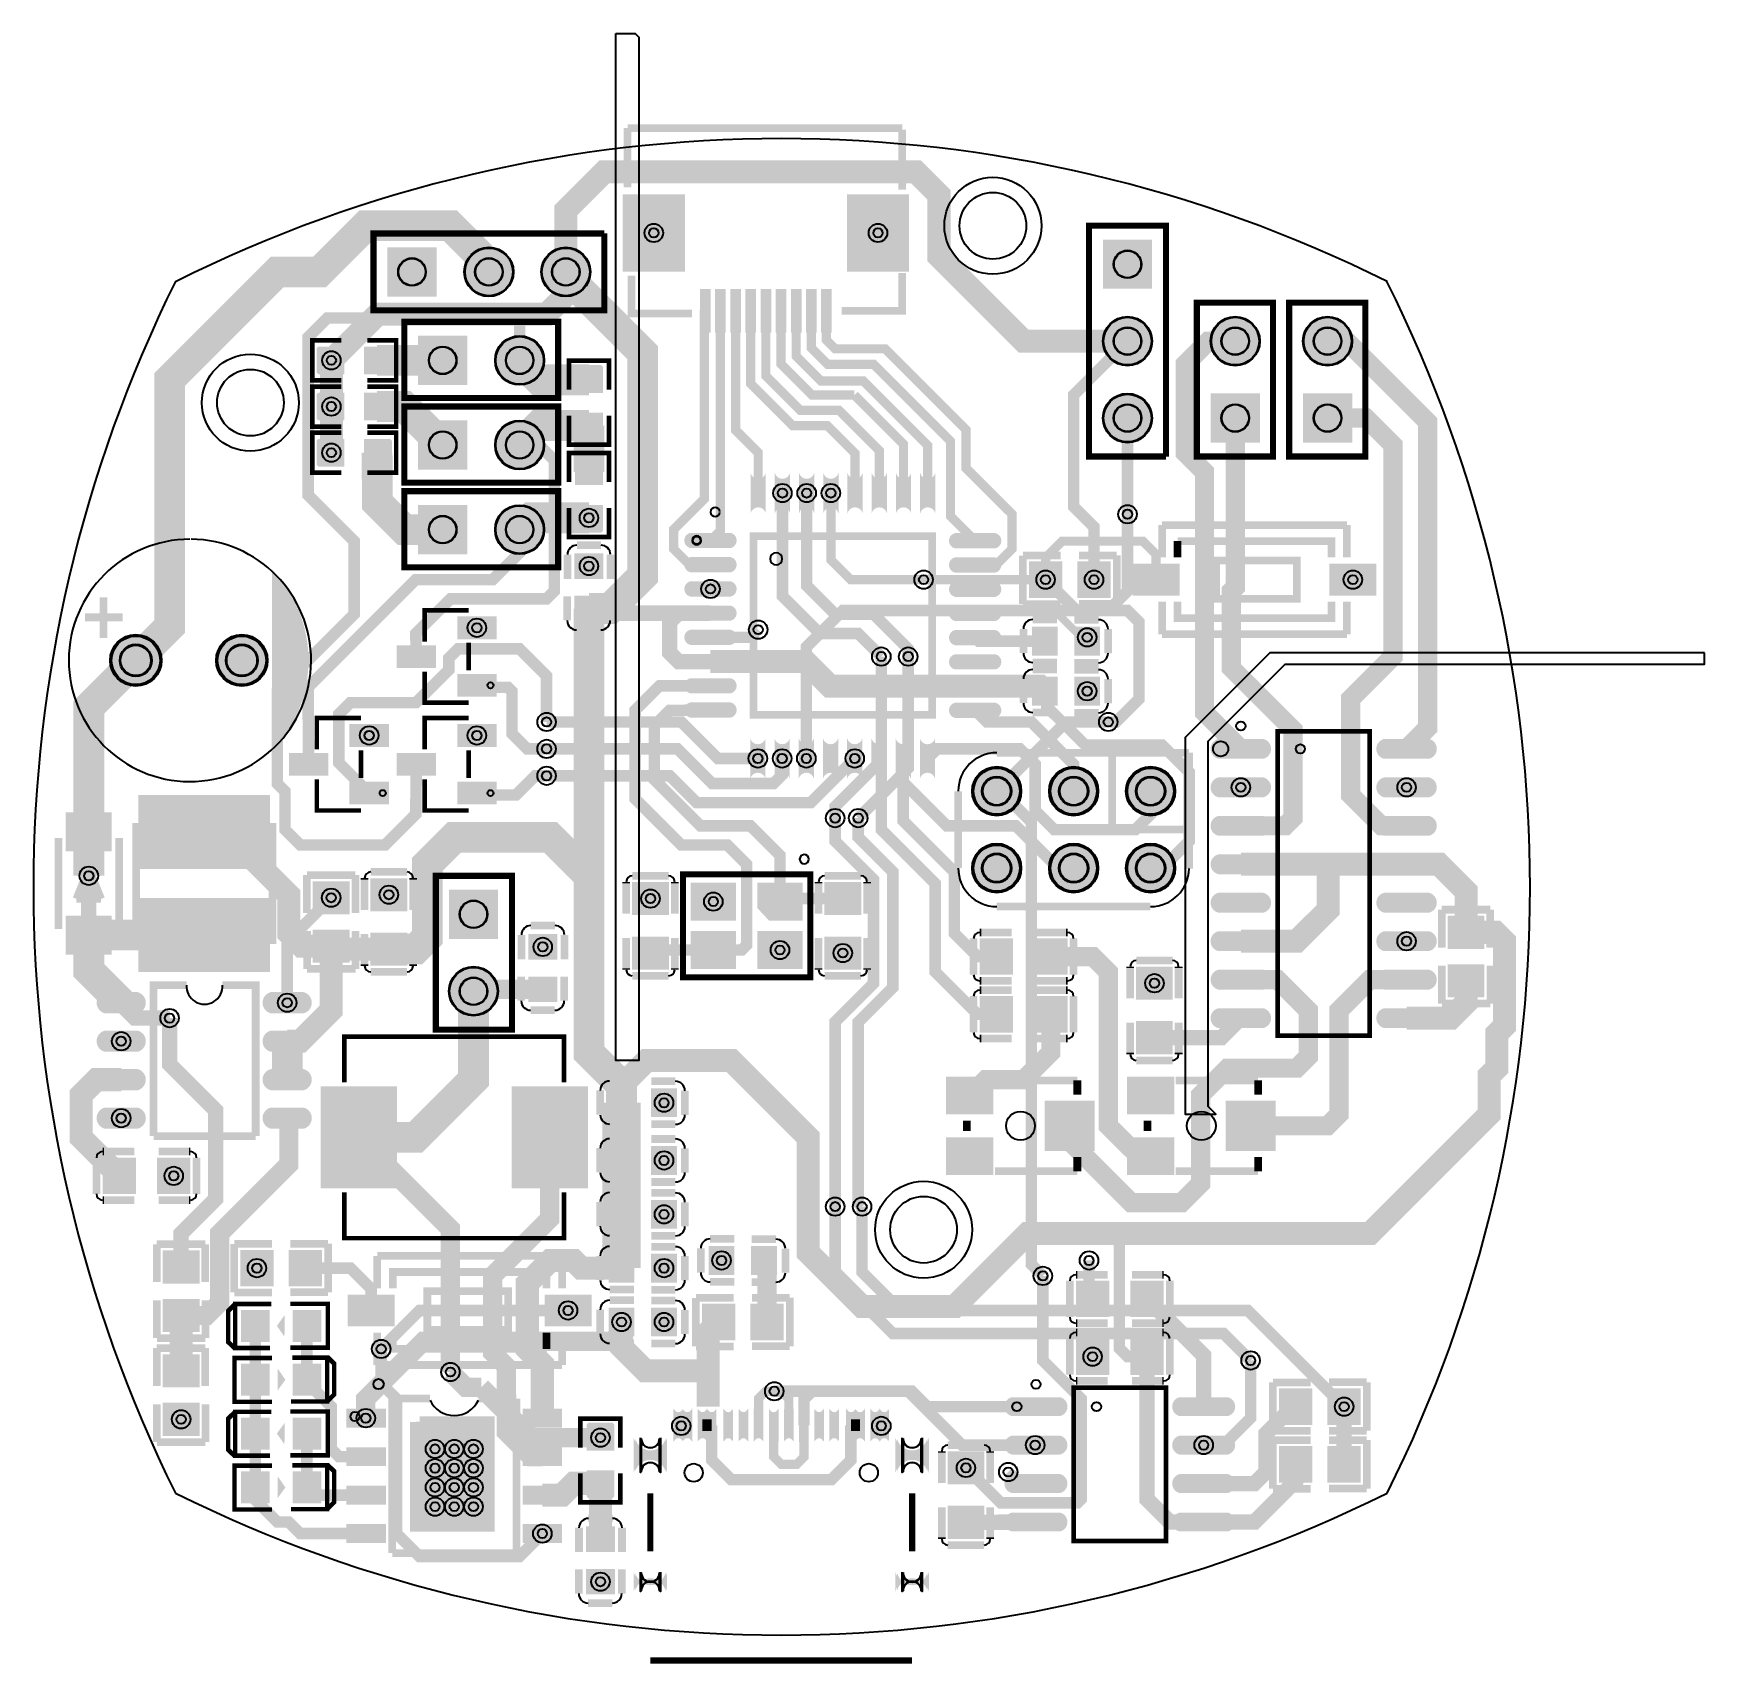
# Model space of a CAD drawing. Extents: x -972 to 1200, y -1009 to 1110.
import ezdxf

# ---------------------------------------------------------------- set-up
doc = ezdxf.new("R2010")
doc.units = 9
for name, color, linetype, true_color in [('BoardOutLine', 7, 'Continuous', 0xff00ff), ('BottomLayer', 7, 'Continuous', 0x0000ff), ('BottomSilkLayer', 7, 'Continuous', 0x66cc33), ('BottomSolderMaskLayer', 7, 'Continuous', 0xaa00ff), ('Document', 7, 'Continuous', 0xffffff), ('Hole', 7, 'Continuous', 0x222222), ('Multi-Layer', 7, 'Continuous', 0xc0c0c0), ('TopLayer', 7, 'Continuous', 0xff0000), ('TopPasteMaskLayer', 7, 'Continuous', 0x808080), ('TopSilkLayer', 7, 'Continuous', 0xffcc00), ('TopSolderMaskLayer', 7, 'Continuous', 0x800080)]:
    doc.layers.add(name, color=color, linetype=linetype, true_color=true_color)

msp = doc.modelspace()

# ---------------------------------------------------------------- hatches: boundary and pattern name
at = {"layer": 'BottomSolderMaskLayer'}
msp.add_hatch(color=256, dxfattribs=at).paths.add_polyline_path([(-475, -695), (-475, -835), (-375, -835), (-375, -695), (-475, -695)])
at = {"layer": 'Multi-Layer'}
for points in [[(-511, 831), (-449, 831), (-449, 769), (-511, 769)], [(-411, 800, 1), (-349, 800, 1)], [(-311, 800, 1), (-249, 800, 1)], [(481, 841), (481, 779), (419, 779), (419, 841)], [(419, 710, 1), (481, 710, 1)], [(559, 710, 1), (621, 710, 1)], [(679, 710, 1), (741, 710, 1)], [(-409, 716), (-409, 654), (-471, 654), (-471, 716)], [(-371, 685, 1), (-309, 685, 1)], [(419, 610, 1), (481, 610, 1)], [(559, 641), (621, 641), (621, 579), (559, 579)], [(679, 641), (741, 641), (741, 579), (679, 579)], [(-409, 606), (-409, 544), (-471, 544), (-471, 606)], [(-371, 575, 1), (-309, 575, 1)], [(-409, 496), (-409, 434), (-471, 434), (-471, 496)], [(-371, 465, 1), (-309, 465, 1)], [(-870.4, 295, 1), (-807.4, 295, 1)], [(-732.6, 295, 1), (-669.6, 295, 1)], [(250, 125, 1), (310, 125, 1)], [(350, 125, 1), (410, 125, 1)], [(450, 125, 1), (510, 125, 1)], [(250, 25, 1), (310, 25, 1)], [(350, 25, 1), (410, 25, 1)], [(450, 25, 1), (510, 25, 1)], [(-369, -66), (-431, -66), (-431, -4), (-369, -4)], [(-431, -135, 1), (-369, -135, 1)], [(-150.4, -716.4, -0.785398), (-189.8, -716.4), (-189.8, -759.7, -0.785398), (-150.4, -759.7)], [(189.8, -716.4, -0.785398), (150.4, -716.4), (150.4, -759.7, -0.785398), (189.8, -759.7)], [(-150.4, -890.8, -0.785398), (-189.8, -890.8), (-189.8, -914.5, -0.785398), (-150.4, -914.5)], [(189.8, -890.8, -0.785398), (150.4, -890.8), (150.4, -914.5, -0.785398), (189.8, -914.5)]]:
    msp.add_hatch(color=256, dxfattribs=at).paths.add_polyline_path(points)
at = {"layer": 'TopLayer'}
for points in [[(-126.3, 801.5), (-205, 801.5), (-205, 899.9), (-126.3, 899.9)], [(165, 801.5), (86.3, 801.5), (86.3, 899.9), (165, 899.9)], [(-92.8, 721.8), (-104.6, 721.8), (-104.6, 776.9), (-92.8, 776.9)], [(-73.1, 721.8), (-85, 721.8), (-85, 776.9), (-73.1, 776.9)], [(-53.5, 721.8), (-65.3, 721.8), (-65.3, 776.9), (-53.5, 776.9)], [(-33.8, 721.8), (-45.6, 721.8), (-45.6, 776.9), (-33.8, 776.9)], [(-14.1, 721.8), (-25.9, 721.8), (-25.9, 776.9), (-14.1, 776.9)], [(5.6, 721.8), (-6.2, 721.8), (-6.2, 776.9), (5.6, 776.9)], [(25.3, 721.8), (13.5, 721.8), (13.5, 776.9), (25.3, 776.9)], [(45, 721.8), (33.2, 721.8), (33.2, 776.9), (45, 776.9)], [(64.7, 721.8), (52.8, 721.8), (52.8, 776.9), (64.7, 776.9)], [(-568.8, 702), (-568.8, 668), (-600.5, 668), (-600.5, 702)], [(-541.2, 702), (-541.2, 668), (-509.5, 668), (-509.5, 702)], [(-233, 643.8), (-267, 643.8), (-267, 675.5), (-233, 675.5)], [(-568.8, 642), (-568.8, 608), (-600.5, 608), (-600.5, 642)], [(-541.2, 642), (-541.2, 608), (-509.5, 608), (-509.5, 642)], [(-233, 616.2), (-267, 616.2), (-267, 584.5), (-233, 584.5)], [(-568.8, 548), (-568.8, 582), (-600.5, 582), (-600.5, 548)], [(-541.2, 548), (-541.2, 582), (-509.5, 582), (-509.5, 548)], [(-233, 523.8), (-267, 523.8), (-267, 555.5), (-233, 555.5)], [(-21.1, 536.1, -0.785398), (-38.9, 536.1), (-38.9, 488.9, -0.785398), (-21.1, 488.9)], [(10.4, 536.1, -0.785398), (-7.4, 536.1), (-7.4, 488.9, -0.785398), (10.4, 488.9)], [(41.9, 536.1, -0.785398), (24.1, 536.1), (24.1, 488.9, -0.785398), (41.9, 488.9)], [(73.4, 536.1, -0.785398), (55.6, 536.1), (55.6, 488.9, -0.785398), (73.4, 488.9)], [(104.8, 536.1, -0.785398), (87, 536.1), (87, 488.9, -0.785398), (104.8, 488.9)], [(136.3, 536.1, -0.785398), (118.5, 536.1), (118.5, 488.9, -0.785398), (136.3, 488.9)], [(167.8, 536.1, -0.785398), (150, 536.1), (150, 488.9, -0.785398), (167.8, 488.9)], [(199.3, 536.1, -0.785398), (181.5, 536.1), (181.5, 488.9, -0.785398), (199.3, 488.9)], [(-233, 496.2), (-267, 496.2), (-267, 464.5), (-233, 464.5)], [(-68.4, 459.8, -0.785398), (-68.4, 442), (-115.6, 442, -0.785398), (-115.6, 459.8)], [(275.6, 459.4, -0.785398), (275.6, 441.6), (228.4, 441.6, -0.785398), (228.4, 459.4)], [(-267.7, 401.8), (-267.7, 433.3), (-232.3, 433.3), (-232.3, 401.8)], [(-68.4, 428.3, -0.785398), (-68.4, 410.5), (-115.6, 410.5, -0.785398), (-115.6, 428.3)], [(275.6, 427.9, -0.785398), (275.6, 410.1), (228.4, 410.1, -0.785398), (228.4, 427.9)], [(363.2, 378.3), (323.8, 378.3), (323.8, 421.7), (363.2, 421.7)], [(426.2, 378.3), (386.8, 378.3), (386.8, 421.7), (426.2, 421.7)], [(457.5, 419.7), (516.6, 419.7), (516.6, 380.3), (457.5, 380.3)], [(713.4, 419.7), (772.5, 419.7), (772.5, 380.3), (713.4, 380.3)], [(-68.4, 396.8, -0.785398), (-68.4, 379), (-115.6, 379, -0.785398), (-115.6, 396.8)], [(275.6, 396.4, -0.785398), (275.6, 378.6), (228.4, 378.6, -0.785398), (228.4, 396.4)], [(-267.7, 346.7), (-267.7, 378.2), (-232.3, 378.2), (-232.3, 346.7)], [(-420.2, 351.2), (-371, 351.2), (-371, 323.6), (-420.2, 323.6)], [(-68.4, 365.3, -0.785398), (-68.4, 347.5), (-115.6, 347.5, -0.785398), (-115.6, 365.3)], [(275.6, 364.9, -0.785398), (275.6, 347.1), (228.4, 347.1, -0.785398), (228.4, 364.9)], [(-68.4, 333.9, -0.785398), (-68.4, 316.1), (-115.6, 316.1, -0.785398), (-115.6, 333.9)], [(275.6, 333.5, -0.785398), (275.6, 315.7), (228.4, 315.7, -0.785398), (228.4, 333.5)], [(326.7, 337.7), (358.2, 337.7), (358.2, 302.3), (326.7, 302.3)], [(381.8, 337.7), (413.3, 337.7), (413.3, 302.3), (381.8, 302.3)], [(-499, 313.8), (-449.8, 313.8), (-449.8, 286.2), (-499, 286.2)], [(-68.4, 302.4, -0.785398), (-68.4, 284.6), (-115.6, 284.6, -0.785398), (-115.6, 302.4)], [(275.6, 302, -0.785398), (275.6, 284.2), (228.4, 284.2, -0.785398), (228.4, 302)], [(-420.2, 276.4), (-371, 276.4), (-371, 248.8), (-420.2, 248.8)], [(-68.4, 270.9, -0.785398), (-68.4, 253.1), (-115.6, 253.1, -0.785398), (-115.6, 270.9)], [(275.6, 270.5, -0.785398), (275.6, 252.7), (228.4, 252.7, -0.785398), (228.4, 270.5)], [(326.7, 272.7), (358.2, 272.7), (358.2, 237.3), (326.7, 237.3)], [(381.8, 272.7), (413.3, 272.7), (413.3, 237.3), (381.8, 237.3)], [(-68.4, 239.4, -0.785398), (-68.4, 221.6), (-115.6, 221.6, -0.785398), (-115.6, 239.4)], [(275.6, 239, -0.785398), (275.6, 221.2), (228.4, 221.2, -0.785398), (228.4, 239)], [(-560.2, 211.2), (-511, 211.2), (-511, 183.6), (-560.2, 183.6)], [(-420.2, 211.2), (-371, 211.2), (-371, 183.6), (-420.2, 183.6)], [(-639, 173.8), (-589.8, 173.8), (-589.8, 146.2), (-639, 146.2)], [(-499, 173.8), (-449.8, 173.8), (-449.8, 146.2), (-499, 146.2)], [(-21.5, 191.1, -0.785398), (-39.3, 191.1), (-39.3, 143.9, -0.785398), (-21.5, 143.9)], [(10, 191.1, -0.785398), (-7.8, 191.1), (-7.8, 143.9, -0.785398), (10, 143.9)], [(41.5, 191.1, -0.785398), (23.7, 191.1), (23.7, 143.9, -0.785398), (41.5, 143.9)], [(73, 191.1, -0.785398), (55.2, 191.1), (55.2, 143.9, -0.785398), (73, 143.9)], [(104.4, 191.1, -0.785398), (86.6, 191.1), (86.6, 143.9, -0.785398), (104.4, 143.9)], [(135.9, 191.1, -0.785398), (118.1, 191.1), (118.1, 143.9, -0.785398), (135.9, 143.9)], [(167.4, 191.1, -0.785398), (149.6, 191.1), (149.6, 143.9, -0.785398), (167.4, 143.9)], [(198.9, 191.1, -0.785398), (181.1, 191.1), (181.1, 143.9, -0.785398), (198.9, 143.9)], [(624.2, 191.9, -0.785398), (624.2, 168.1), (570.4, 168.1, -0.785398), (570.4, 191.9)], [(839.6, 191.9, -0.785398), (839.6, 168.1), (785.8, 168.1, -0.785398), (785.8, 191.9)], [(-560.2, 136.4), (-511, 136.4), (-511, 108.8), (-560.2, 108.8)], [(-420.2, 136.4), (-371, 136.4), (-371, 108.8), (-420.2, 108.8)], [(624.2, 141.9, -0.785398), (624.2, 118.1), (570.4, 118.1, -0.785398), (570.4, 141.9)], [(839.6, 141.9, -0.785398), (839.6, 118.1), (785.8, 118.1, -0.785398), (785.8, 141.9)], [(-665.4, 24.7), (-834.6, 24.7), (-834.6, 119.2), (-665.4, 119.2)], [(-872.4, 95.6), (-872.4, 48.3), (-927.6, 48.3), (-927.6, 95.6)], [(624.2, 91.9, -0.785398), (624.2, 68.1), (570.4, 68.1, -0.785398), (570.4, 91.9)], [(839.6, 91.9, -0.785398), (839.6, 68.1), (785.8, 68.1, -0.785398), (785.8, 91.9)], [(624.2, 41.9, -0.785398), (624.2, 18.1), (570.4, 18.1, -0.785398), (570.4, 41.9)], [(839.6, 41.9, -0.785398), (839.6, 18.1), (785.8, 18.1, -0.785398), (785.8, 41.9)], [(-563.3, 6.2), (-563.3, -33.2), (-606.7, -33.2), (-606.7, 6.2)], [(-488.3, 10.1), (-488.3, -29.3), (-531.7, -29.3), (-531.7, 10.1)], [(-148.3, 5.1), (-148.3, -34.3), (-191.7, -34.3), (-191.7, 5.1)], [(-60.7, -41.1), (-115.9, -41.1), (-115.9, 4.1), (-60.7, 4.1)], [(25.9, -41.1), (-15, -41.1), (-29.2, -26.2), (-29.2, 4.1), (25.9, 4.1)], [(58.3, -34.2), (58.3, 5.1), (101.7, 5.1), (101.7, -34.2)], [(-665.4, -109.2), (-834.6, -109.2), (-834.6, -14.7), (-665.4, -14.7)], [(624.2, -8.1, -0.785398), (624.2, -31.9), (570.4, -31.9, -0.785398), (570.4, -8.1)], [(839.6, -8.1, -0.785398), (839.6, -31.9), (785.8, -31.9, -0.785398), (785.8, -8.1)], [(-872.4, -38.3), (-872.4, -85.6), (-927.6, -85.6), (-927.6, -38.3)], [(911.7, -38.8), (911.7, -78.2), (868.3, -78.2), (868.3, -38.8)], [(-563.3, -56.8), (-563.3, -96.2), (-606.7, -96.2), (-606.7, -56.8)], [(-488.3, -60.8), (-488.3, -100.1), (-531.7, -100.1), (-531.7, -60.8)], [(-292.3, -61.7), (-292.3, -93.2), (-327.7, -93.2), (-327.7, -61.7)], [(-60.7, -104.1), (-115.9, -104.1), (-115.9, -58.9), (-60.7, -58.9)], [(25.9, -104.1), (-29.2, -104.1), (-29.2, -58.9), (25.9, -58.9)], [(624.2, -58.1, -0.785398), (624.2, -81.9), (570.4, -81.9, -0.785398), (570.4, -58.1)], [(839.6, -58.1, -0.785398), (839.6, -81.9), (785.8, -81.9, -0.785398), (785.8, -58.1)], [(-148.3, -65.8), (-148.3, -105.1), (-191.7, -105.1), (-191.7, -65.8)], [(58.3, -105.1), (58.3, -65.7), (101.7, -65.7), (101.7, -105.1)], [(259.9, -68.3), (299.3, -68.3), (299.3, -111.7), (259.9, -111.7)], [(330.8, -68.3), (370.1, -68.3), (370.1, -111.7), (330.8, -111.7)], [(506.7, -104.9), (506.7, -144.3), (463.3, -144.3), (463.3, -104.9)], [(624.2, -108.1, -0.785398), (624.2, -131.9), (570.4, -131.9, -0.785398), (570.4, -108.1)], [(839.6, -108.1, -0.785398), (839.6, -131.9), (785.8, -131.9, -0.785398), (785.8, -108.1)], [(911.7, -101.8), (911.7, -141.2), (868.3, -141.2), (868.3, -101.8)], [(-292.3, -116.8), (-292.3, -148.3), (-327.7, -148.3), (-327.7, -116.8)], [(-876, -161.8, -0.785398), (-876, -138.2), (-839.8, -138.2, -0.785398), (-839.8, -161.8)], [(-660.2, -161.8, -0.785398), (-660.2, -138.2), (-624, -138.2, -0.785398), (-624, -161.8)], [(259.9, -143.3), (299.3, -143.3), (299.3, -186.7), (259.9, -186.7)], [(330.8, -143.3), (370.1, -143.3), (370.1, -186.7), (330.8, -186.7)], [(624.2, -158.1, -0.785398), (624.2, -181.9), (570.4, -181.9, -0.785398), (570.4, -158.1)], [(839.6, -158.1, -0.785398), (839.6, -181.9), (785.8, -181.9, -0.785398), (785.8, -158.1)], [(-876, -211.8, -0.785398), (-876, -188.2), (-839.8, -188.2, -0.785398), (-839.8, -211.8)], [(-660.2, -211.8, -0.785398), (-660.2, -188.2), (-624, -188.2, -0.785398), (-624, -211.8)], [(506.7, -175.8), (506.7, -215.1), (463.3, -215.1), (463.3, -175.8)], [(-876, -261.8, -0.785398), (-876, -238.2), (-839.8, -238.2, -0.785398), (-839.8, -261.8)], [(-660.2, -261.8, -0.785398), (-660.2, -238.2), (-624, -238.2, -0.785398), (-624, -261.8)], [(-500.4, -390.4), (-500.4, -259.6), (-597.8, -259.6), (-597.8, -390.4)], [(-349.6, -390.4), (-349.6, -259.6), (-252.2, -259.6), (-252.2, -390.4)], [(274.6, -247), (274.6, -294.2), (215.5, -294.2), (215.5, -247)], [(509.6, -247), (509.6, -294.2), (450.5, -294.2), (450.5, -247)], [(-223.3, -262.3), (-191.8, -262.3), (-191.8, -297.7), (-223.3, -297.7)], [(-168.2, -262.3), (-136.7, -262.3), (-136.7, -297.7), (-168.2, -297.7)], [(406.5, -278.5), (406.5, -341.5), (343.5, -341.5), (343.5, -278.5)], [(641.5, -278.5), (641.5, -341.5), (578.5, -341.5), (578.5, -278.5)], [(-876, -311.8, -0.785398), (-876, -288.2), (-839.8, -288.2, -0.785398), (-839.8, -311.8)], [(-660.2, -311.8, -0.785398), (-660.2, -288.2), (-624, -288.2, -0.785398), (-624, -311.8)], [(274.6, -325.8), (274.6, -373), (215.5, -373), (215.5, -325.8)], [(509.6, -325.8), (509.6, -373), (450.5, -373), (450.5, -325.8)], [(-223.3, -337.3), (-191.8, -337.3), (-191.8, -372.7), (-223.3, -372.7)], [(-168.2, -337.3), (-136.7, -337.3), (-136.7, -372.7), (-168.2, -372.7)], [(-840.8, -396.7), (-880.1, -396.7), (-880.1, -353.3), (-840.8, -353.3)], [(-769.9, -396.7), (-809.3, -396.7), (-809.3, -353.3), (-769.9, -353.3)], [(-223.3, -407.3), (-191.8, -407.3), (-191.8, -442.7), (-223.3, -442.7)], [(-168.2, -407.3), (-136.7, -407.3), (-136.7, -442.7), (-168.2, -442.7)], [(-801.7, -513.2), (-801.7, -473.8), (-758.3, -473.8), (-758.3, -513.2)], [(-701.2, -473.3), (-661.8, -473.3), (-661.8, -516.7), (-701.2, -516.7)], [(-638.2, -473.3), (-598.8, -473.3), (-598.8, -516.7), (-638.2, -516.7)], [(-223.3, -477.3), (-191.8, -477.3), (-191.8, -512.7), (-223.3, -512.7)], [(-168.2, -477.3), (-136.7, -477.3), (-136.7, -512.7), (-168.2, -512.7)], [(-61.8, -502.7), (-93.3, -502.7), (-93.3, -467.3), (-61.8, -467.3)], [(-6.7, -502.7), (-38.2, -502.7), (-38.2, -467.3), (-6.7, -467.3)], [(424.2, -556.7), (384.9, -556.7), (384.9, -513.3), (424.2, -513.3)], [(495.1, -556.7), (455.7, -556.7), (455.7, -513.3), (495.1, -513.3)], [(-801.7, -576.2), (-801.7, -536.8), (-758.3, -536.8), (-758.3, -576.2)], [(-503.4, -569.7), (-562.5, -569.7), (-562.5, -530.3), (-503.4, -530.3)], [(-247.5, -569.7), (-306.6, -569.7), (-306.6, -530.3), (-247.5, -530.3)], [(-701.2, -589.7), (-701.2, -550.3), (-665.7, -550.3), (-665.7, -589.7)], [(-634.2, -589.7), (-634.2, -550.3), (-598.8, -550.3), (-598.8, -589.7)], [(-223.3, -547.3), (-191.8, -547.3), (-191.8, -582.7), (-223.3, -582.7)], [(-168.2, -547.3), (-136.7, -547.3), (-136.7, -582.7), (-168.2, -582.7)], [(-61.8, -586.7), (-101.2, -586.7), (-101.2, -543.3), (-61.8, -543.3)], [(1.2, -586.7), (-38.2, -586.7), (-38.2, -543.3), (1.2, -543.3)], [(384.9, -588.3), (424.3, -588.3), (424.3, -631.7), (384.9, -631.7)], [(455.8, -588.3), (495.1, -588.3), (495.1, -631.7), (455.8, -631.7)], [(-801.7, -648.2), (-801.7, -608.8), (-758.3, -608.8), (-758.3, -648.2)], [(-665.8, -620.3), (-665.8, -659.7), (-701.2, -659.7), (-701.2, -620.3)], [(-598.8, -620.3), (-598.8, -659.7), (-634.3, -659.7), (-634.3, -620.3)], [(-801.7, -711.2), (-801.7, -671.8), (-758.3, -671.8), (-758.3, -711.2)], [(359.8, -663.7, -0.785398), (359.8, -686.3), (302.3, -686.3, -0.785398), (302.3, -663.7)], [(577.7, -663.7, -0.785398), (577.7, -686.3), (520.2, -686.3, -0.785398), (520.2, -663.7)], [(648.8, -653.3), (688.2, -653.3), (688.2, -696.7), (648.8, -696.7)], [(711.8, -653.3), (751.2, -653.3), (751.2, -696.7), (711.8, -696.7)], [(-701.2, -729.7), (-701.2, -690.3), (-665.7, -690.3), (-665.7, -729.7)], [(-634.2, -729.7), (-634.2, -690.3), (-598.8, -690.3), (-598.8, -729.7)], [(-515.9, -678.2), (-515.9, -701.8), (-563.1, -701.8), (-563.1, -678.2)], [(-286.9, -678.2), (-286.9, -701.8), (-334.1, -701.8), (-334.1, -678.2)], [(-128.9, -678.4, -0.785398), (-138.8, -678.4), (-138.8, -719.8, -0.785398), (-128.9, -719.8)], [(-117.1, -678.4, -0.785398), (-127, -678.4), (-127, -719.8, -0.785398), (-117.1, -719.8)], [(-97.4, -678.4, -0.785398), (-107.3, -678.4), (-107.3, -719.8, -0.785398), (-97.4, -719.8)], [(-85.6, -678.4, -0.785398), (-95.5, -678.4), (-95.5, -719.8, -0.785398), (-85.6, -719.8)], [(-64, -678.4, -0.785398), (-73.8, -678.4), (-73.8, -719.8, -0.785398), (-64, -719.8)], [(-44.3, -678.4, -0.785398), (-54.1, -678.4), (-54.1, -719.8, -0.785398), (-44.3, -719.8)], [(-24.6, -678.4, -0.785398), (-34.5, -678.4), (-34.5, -719.8, -0.785398), (-24.6, -719.8)], [(-4.9, -678.4, -0.785398), (-14.8, -678.4), (-14.8, -719.8, -0.785398), (-4.9, -719.8)], [(14.8, -678.4, -0.785398), (4.9, -678.4), (4.9, -719.8, -0.785398), (14.8, -719.8)], [(34.5, -678.4, -0.785398), (24.6, -678.4), (24.6, -719.8, -0.785398), (34.5, -719.8)], [(54.1, -678.4, -0.785398), (44.3, -678.4), (44.3, -719.8, -0.785398), (54.1, -719.8)], [(73.8, -678.4, -0.785398), (64, -678.4), (64, -719.8, -0.785398), (73.8, -719.8)], [(95.5, -678.4, -0.785398), (85.6, -678.4), (85.6, -719.8, -0.785398), (95.5, -719.8)], [(107.3, -678.4, -0.785398), (97.4, -678.4), (97.4, -719.8, -0.785398), (107.3, -719.8)], [(127, -678.4, -0.785398), (117.1, -678.4), (117.1, -719.8, -0.785398), (127, -719.8)], [(138.8, -678.4, -0.785398), (128.9, -678.4), (128.9, -719.8, -0.785398), (138.8, -719.8)], [(-474.2, -833.9), (-474.2, -696.1), (-375.8, -696.1), (-375.8, -833.9)], [(-218, -731.2), (-252, -731.2), (-252, -699.5), (-218, -699.5)], [(359.8, -713.7, -0.785398), (359.8, -736.3), (302.3, -736.3, -0.785398), (302.3, -713.7)], [(577.7, -713.7, -0.785398), (577.7, -736.3), (520.2, -736.3, -0.785398), (520.2, -713.7)], [(-515.9, -728.2), (-515.9, -751.8), (-563.1, -751.8), (-563.1, -728.2)], [(-286.9, -728.2), (-286.9, -751.8), (-334.1, -751.8), (-334.1, -728.2)], [(218.3, -774.2), (218.3, -734.9), (261.7, -734.9), (261.7, -774.2)], [(688.2, -771.7), (648.8, -771.7), (648.8, -728.3), (688.2, -728.3)], [(751.2, -771.7), (711.8, -771.7), (711.8, -728.3), (751.2, -728.3)], [(-218, -758.8), (-252, -758.8), (-252, -790.5), (-218, -790.5)], [(-665.8, -760.3), (-665.8, -799.7), (-701.2, -799.7), (-701.2, -760.3)], [(-598.8, -760.3), (-598.8, -799.7), (-634.3, -799.7), (-634.3, -760.3)], [(-515.9, -778.2), (-515.9, -801.8), (-563.1, -801.8), (-563.1, -778.2)], [(-286.9, -778.2), (-286.9, -801.8), (-334.1, -801.8), (-334.1, -778.2)], [(359.8, -763.7, -0.785398), (359.8, -786.3), (302.3, -786.3, -0.785398), (302.3, -763.7)], [(577.7, -763.7, -0.785398), (577.7, -786.3), (520.2, -786.3, -0.785398), (520.2, -763.7)], [(218.3, -845.1), (218.3, -805.7), (261.7, -805.7), (261.7, -845.1)], [(359.8, -813.7, -0.785398), (359.8, -836.3), (302.3, -836.3, -0.785398), (302.3, -813.7)], [(577.7, -813.7, -0.785398), (577.7, -836.3), (520.2, -836.3, -0.785398), (520.2, -813.7)], [(-515.9, -828.2), (-515.9, -851.8), (-563.1, -851.8), (-563.1, -828.2)], [(-286.9, -828.2), (-286.9, -851.8), (-334.1, -851.8), (-334.1, -828.2)], [(-252.7, -863.2), (-252.7, -831.7), (-217.3, -831.7), (-217.3, -863.2)], [(-252.7, -918.3), (-252.7, -886.8), (-217.3, -886.8), (-217.3, -918.3)]]:
    msp.add_hatch(color=256, dxfattribs=at).paths.add_polyline_path(points)
at = {"layer": 'TopPasteMaskLayer'}
for points in [[(-126.3, 801.5), (-205, 801.5), (-205, 899.9), (-126.3, 899.9)], [(165, 801.5), (86.3, 801.5), (86.3, 899.9), (165, 899.9)], [(-511, 831), (-449, 831), (-449, 769), (-511, 769)], [(-411, 800, 1), (-349, 800, 1)], [(-311, 800, 1), (-249, 800, 1)], [(481, 841), (481, 779), (419, 779), (419, 841)], [(-92.8, 721.8), (-104.6, 721.8), (-104.6, 776.9), (-92.8, 776.9)], [(-73.1, 721.8), (-85, 721.8), (-85, 776.9), (-73.1, 776.9)], [(-53.5, 721.8), (-65.3, 721.8), (-65.3, 776.9), (-53.5, 776.9)], [(-33.8, 721.8), (-45.6, 721.8), (-45.6, 776.9), (-33.8, 776.9)], [(-14.1, 721.8), (-25.9, 721.8), (-25.9, 776.9), (-14.1, 776.9)], [(5.6, 721.8), (-6.2, 721.8), (-6.2, 776.9), (5.6, 776.9)], [(25.3, 721.8), (13.5, 721.8), (13.5, 776.9), (25.3, 776.9)], [(45, 721.8), (33.2, 721.8), (33.2, 776.9), (45, 776.9)], [(64.7, 721.8), (52.8, 721.8), (52.8, 776.9), (64.7, 776.9)], [(419, 710, 1), (481, 710, 1)], [(559, 710, 1), (621, 710, 1)], [(679, 710, 1), (741, 710, 1)], [(-602, 667.3), (-570.6, 667.3), (-568.6, 669.3), (-568.6, 678.2), (-583.2, 678.2), (-583.2, 691.2), (-568.6, 691.2), (-568.6, 700.7), (-570.6, 702.7), (-602, 702.7), (-604, 700.7), (-604, 669.3)], [(-541, 669.3), (-541, 678.2), (-526.1, 678.2), (-526.1, 691.2), (-541, 691.2), (-541, 700.7), (-539.1, 702.7), (-508, 702.7), (-506, 700.7), (-506, 669.3), (-508, 667.3), (-539.1, 667.3)], [(-409, 716), (-409, 654), (-471, 654), (-471, 716)], [(-371, 685, 1), (-309, 685, 1)], [(-267.7, 677), (-267.7, 645.6), (-265.7, 643.6), (-256.8, 643.6), (-256.8, 658.2), (-243.8, 658.2), (-243.8, 643.6), (-234.3, 643.6), (-232.3, 645.6), (-232.3, 677), (-234.3, 679), (-265.7, 679)], [(-602, 607.3), (-570.6, 607.3), (-568.6, 609.3), (-568.6, 618.2), (-583.2, 618.2), (-583.2, 631.2), (-568.6, 631.2), (-568.6, 640.7), (-570.6, 642.7), (-602, 642.7), (-604, 640.7), (-604, 609.3)], [(-541, 609.3), (-541, 618.2), (-526.1, 618.2), (-526.1, 631.2), (-541, 631.2), (-541, 640.7), (-539.1, 642.7), (-508, 642.7), (-506, 640.7), (-506, 609.3), (-508, 607.3), (-539.1, 607.3)], [(419, 610, 1), (481, 610, 1)], [(559, 641), (621, 641), (621, 579), (559, 579)], [(679, 641), (741, 641), (741, 579), (679, 579)], [(-265.7, 616), (-256.8, 616), (-256.8, 601.1), (-243.8, 601.1), (-243.8, 616), (-234.3, 616), (-232.3, 614.1), (-232.3, 583), (-234.3, 581), (-265.7, 581), (-267.7, 583), (-267.7, 614.1)], [(-409, 606), (-409, 544), (-471, 544), (-471, 606)], [(-371, 575, 1), (-309, 575, 1)], [(-569, 580.7), (-569, 571.8), (-583.9, 571.8), (-583.9, 558.8), (-569, 558.8), (-569, 549.3), (-570.9, 547.3), (-602, 547.3), (-604, 549.3), (-604, 580.7), (-602, 582.7), (-570.9, 582.7)], [(-508, 582.7), (-539.4, 582.7), (-541.4, 580.7), (-541.4, 571.8), (-526.8, 571.8), (-526.8, 558.8), (-541.4, 558.8), (-541.4, 549.3), (-539.4, 547.3), (-508, 547.3), (-506, 549.3), (-506, 580.7)], [(-267.7, 557), (-267.7, 525.6), (-265.7, 523.6), (-256.8, 523.6), (-256.8, 538.2), (-243.8, 538.2), (-243.8, 523.6), (-234.3, 523.6), (-232.3, 525.6), (-232.3, 557), (-234.3, 559), (-265.7, 559)], [(-21.1, 536.1, -0.785398), (-38.9, 536.1), (-38.9, 488.9, -0.785398), (-21.1, 488.9)], [(10.4, 536.1, -0.785398), (-7.4, 536.1), (-7.4, 488.9, -0.785398), (10.4, 488.9)], [(41.9, 536.1, -0.785398), (24.1, 536.1), (24.1, 488.9, -0.785398), (41.9, 488.9)], [(73.4, 536.1, -0.785398), (55.6, 536.1), (55.6, 488.9, -0.785398), (73.4, 488.9)], [(104.8, 536.1, -0.785398), (87, 536.1), (87, 488.9, -0.785398), (104.8, 488.9)], [(136.3, 536.1, -0.785398), (118.5, 536.1), (118.5, 488.9, -0.785398), (136.3, 488.9)], [(167.8, 536.1, -0.785398), (150, 536.1), (150, 488.9, -0.785398), (167.8, 488.9)], [(199.3, 536.1, -0.785398), (181.5, 536.1), (181.5, 488.9, -0.785398), (199.3, 488.9)], [(-409, 496), (-409, 434), (-471, 434), (-471, 496)], [(-371, 465, 1), (-309, 465, 1)], [(-265.7, 496), (-256.8, 496), (-256.8, 481.1), (-243.8, 481.1), (-243.8, 496), (-234.3, 496), (-232.3, 494.1), (-232.3, 463), (-234.3, 461), (-265.7, 461), (-267.7, 463), (-267.7, 494.1)], [(-68.4, 459.8, -0.785398), (-68.4, 442), (-115.6, 442, -0.785398), (-115.6, 459.8)], [(275.6, 459.4, -0.785398), (275.6, 441.6), (228.4, 441.6, -0.785398), (228.4, 459.4)], [(-267.7, 401.8), (-267.7, 433.3), (-232.3, 433.3), (-232.3, 401.8)], [(-68.4, 428.3, -0.785398), (-68.4, 410.5), (-115.6, 410.5, -0.785398), (-115.6, 428.3)], [(275.6, 427.9, -0.785398), (275.6, 410.1), (228.4, 410.1, -0.785398), (228.4, 427.9)], [(363.2, 378.3), (323.8, 378.3), (323.8, 421.7), (363.2, 421.7)], [(426.2, 378.3), (386.8, 378.3), (386.8, 421.7), (426.2, 421.7)], [(457.5, 419.7), (516.6, 419.7), (516.6, 380.3), (457.5, 380.3)], [(713.4, 419.7), (772.5, 419.7), (772.5, 380.3), (713.4, 380.3)], [(-68.4, 396.8, -0.785398), (-68.4, 379), (-115.6, 379, -0.785398), (-115.6, 396.8)], [(275.6, 396.4, -0.785398), (275.6, 378.6), (228.4, 378.6, -0.785398), (228.4, 396.4)], [(-267.7, 346.7), (-267.7, 378.2), (-232.3, 378.2), (-232.3, 346.7)], [(-420.2, 351.2), (-371, 351.2), (-371, 323.6), (-420.2, 323.6)], [(-68.4, 365.3, -0.785398), (-68.4, 347.5), (-115.6, 347.5, -0.785398), (-115.6, 365.3)], [(275.6, 364.9, -0.785398), (275.6, 347.1), (228.4, 347.1, -0.785398), (228.4, 364.9)], [(-870.4, 295, 1), (-807.4, 295, 1)], [(-732.6, 295, 1), (-669.6, 295, 1)], [(-68.4, 333.9, -0.785398), (-68.4, 316.1), (-115.6, 316.1, -0.785398), (-115.6, 333.9)], [(275.6, 333.5, -0.785398), (275.6, 315.7), (228.4, 315.7, -0.785398), (228.4, 333.5)], [(326.7, 337.7), (358.2, 337.7), (358.2, 302.3), (326.7, 302.3)], [(381.8, 337.7), (413.3, 337.7), (413.3, 302.3), (381.8, 302.3)], [(-499, 313.8), (-449.8, 313.8), (-449.8, 286.2), (-499, 286.2)], [(-68.4, 302.4, -0.785398), (-68.4, 284.6), (-115.6, 284.6, -0.785398), (-115.6, 302.4)], [(275.6, 302, -0.785398), (275.6, 284.2), (228.4, 284.2, -0.785398), (228.4, 302)], [(-420.2, 276.4), (-371, 276.4), (-371, 248.8), (-420.2, 248.8)], [(-68.4, 270.9, -0.785398), (-68.4, 253.1), (-115.6, 253.1, -0.785398), (-115.6, 270.9)], [(275.6, 270.5, -0.785398), (275.6, 252.7), (228.4, 252.7, -0.785398), (228.4, 270.5)], [(326.7, 272.7), (358.2, 272.7), (358.2, 237.3), (326.7, 237.3)], [(381.8, 272.7), (413.3, 272.7), (413.3, 237.3), (381.8, 237.3)], [(-68.4, 239.4, -0.785398), (-68.4, 221.6), (-115.6, 221.6, -0.785398), (-115.6, 239.4)], [(275.6, 239, -0.785398), (275.6, 221.2), (228.4, 221.2, -0.785398), (228.4, 239)], [(-560.2, 211.2), (-511, 211.2), (-511, 183.6), (-560.2, 183.6)], [(-420.2, 211.2), (-371, 211.2), (-371, 183.6), (-420.2, 183.6)], [(-639, 173.8), (-589.8, 173.8), (-589.8, 146.2), (-639, 146.2)], [(-499, 173.8), (-449.8, 173.8), (-449.8, 146.2), (-499, 146.2)], [(-21.5, 191.1, -0.785398), (-39.3, 191.1), (-39.3, 143.9, -0.785398), (-21.5, 143.9)], [(10, 191.1, -0.785398), (-7.8, 191.1), (-7.8, 143.9, -0.785398), (10, 143.9)], [(41.5, 191.1, -0.785398), (23.7, 191.1), (23.7, 143.9, -0.785398), (41.5, 143.9)], [(73, 191.1, -0.785398), (55.2, 191.1), (55.2, 143.9, -0.785398), (73, 143.9)], [(104.4, 191.1, -0.785398), (86.6, 191.1), (86.6, 143.9, -0.785398), (104.4, 143.9)], [(135.9, 191.1, -0.785398), (118.1, 191.1), (118.1, 143.9, -0.785398), (135.9, 143.9)], [(167.4, 191.1, -0.785398), (149.6, 191.1), (149.6, 143.9, -0.785398), (167.4, 143.9)], [(198.9, 191.1, -0.785398), (181.1, 191.1), (181.1, 143.9, -0.785398), (198.9, 143.9)], [(624.2, 191.9, -0.785398), (624.2, 168.1), (570.4, 168.1, -0.785398), (570.4, 191.9)], [(839.6, 191.9, -0.785398), (839.6, 168.1), (785.8, 168.1, -0.785398), (785.8, 191.9)], [(250, 125, 1), (310, 125, 1)], [(350, 125, 1), (410, 125, 1)], [(450, 125, 1), (510, 125, 1)], [(-560.2, 136.4), (-511, 136.4), (-511, 108.8), (-560.2, 108.8)], [(-420.2, 136.4), (-371, 136.4), (-371, 108.8), (-420.2, 108.8)], [(624.2, 141.9, -0.785398), (624.2, 118.1), (570.4, 118.1, -0.785398), (570.4, 141.9)], [(839.6, 141.9, -0.785398), (839.6, 118.1), (785.8, 118.1, -0.785398), (785.8, 141.9)], [(-665.4, 24.7), (-834.6, 24.7), (-834.6, 119.2), (-665.4, 119.2)], [(-872.4, 95.6), (-872.4, 48.3), (-927.6, 48.3), (-927.6, 95.6)], [(624.2, 91.9, -0.785398), (624.2, 68.1), (570.4, 68.1, -0.785398), (570.4, 91.9)], [(839.6, 91.9, -0.785398), (839.6, 68.1), (785.8, 68.1, -0.785398), (785.8, 91.9)], [(250, 25, 1), (310, 25, 1)], [(350, 25, 1), (410, 25, 1)], [(450, 25, 1), (510, 25, 1)], [(624.2, 41.9, -0.785398), (624.2, 18.1), (570.4, 18.1, -0.785398), (570.4, 41.9)], [(839.6, 41.9, -0.785398), (839.6, 18.1), (785.8, 18.1, -0.785398), (785.8, 41.9)], [(-563.3, 6.2), (-563.3, -33.2), (-606.7, -33.2), (-606.7, 6.2)], [(-488.3, 10.1), (-488.3, -29.3), (-531.7, -29.3), (-531.7, 10.1)], [(-148.3, 5.1), (-148.3, -34.3), (-191.7, -34.3), (-191.7, 5.1)], [(-60.7, -41.1), (-115.9, -41.1), (-115.9, 4.1), (-60.7, 4.1)], [(25.9, -41.1), (-15, -41.1), (-29.2, -26.2), (-29.2, 4.1), (25.9, 4.1)], [(58.3, -34.2), (58.3, 5.1), (101.7, 5.1), (101.7, -34.2)], [(-665.4, -109.2), (-834.6, -109.2), (-834.6, -14.7), (-665.4, -14.7)], [(-369, -66), (-431, -66), (-431, -4), (-369, -4)], [(624.2, -8.1, -0.785398), (624.2, -31.9), (570.4, -31.9, -0.785398), (570.4, -8.1)], [(839.6, -8.1, -0.785398), (839.6, -31.9), (785.8, -31.9, -0.785398), (785.8, -8.1)], [(-872.4, -38.3), (-872.4, -85.6), (-927.6, -85.6), (-927.6, -38.3)], [(911.7, -38.8), (911.7, -78.2), (868.3, -78.2), (868.3, -38.8)], [(-563.3, -56.8), (-563.3, -96.2), (-606.7, -96.2), (-606.7, -56.8)], [(-488.3, -60.8), (-488.3, -100.1), (-531.7, -100.1), (-531.7, -60.8)], [(-292.3, -61.7), (-292.3, -93.2), (-327.7, -93.2), (-327.7, -61.7)], [(-60.7, -104.1), (-115.9, -104.1), (-115.9, -58.9), (-60.7, -58.9)], [(25.9, -104.1), (-29.2, -104.1), (-29.2, -58.9), (25.9, -58.9)], [(624.2, -58.1, -0.785398), (624.2, -81.9), (570.4, -81.9, -0.785398), (570.4, -58.1)], [(839.6, -58.1, -0.785398), (839.6, -81.9), (785.8, -81.9, -0.785398), (785.8, -58.1)], [(-148.3, -65.8), (-148.3, -105.1), (-191.7, -105.1), (-191.7, -65.8)], [(58.3, -105.1), (58.3, -65.7), (101.7, -65.7), (101.7, -105.1)], [(259.9, -68.3), (299.3, -68.3), (299.3, -111.7), (259.9, -111.7)], [(330.8, -68.3), (370.1, -68.3), (370.1, -111.7), (330.8, -111.7)], [(-431, -135, 1), (-369, -135, 1)], [(506.7, -104.9), (506.7, -144.3), (463.3, -144.3), (463.3, -104.9)], [(624.2, -108.1, -0.785398), (624.2, -131.9), (570.4, -131.9, -0.785398), (570.4, -108.1)], [(839.6, -108.1, -0.785398), (839.6, -131.9), (785.8, -131.9, -0.785398), (785.8, -108.1)], [(911.7, -101.8), (911.7, -141.2), (868.3, -141.2), (868.3, -101.8)], [(-292.3, -116.8), (-292.3, -148.3), (-327.7, -148.3), (-327.7, -116.8)], [(-876, -161.8, -0.785398), (-876, -138.2), (-839.8, -138.2, -0.785398), (-839.8, -161.8)], [(-660.2, -161.8, -0.785398), (-660.2, -138.2), (-624, -138.2, -0.785398), (-624, -161.8)], [(259.9, -143.3), (299.3, -143.3), (299.3, -186.7), (259.9, -186.7)], [(330.8, -143.3), (370.1, -143.3), (370.1, -186.7), (330.8, -186.7)], [(624.2, -158.1, -0.785398), (624.2, -181.9), (570.4, -181.9, -0.785398), (570.4, -158.1)], [(839.6, -158.1, -0.785398), (839.6, -181.9), (785.8, -181.9, -0.785398), (785.8, -158.1)], [(-876, -211.8, -0.785398), (-876, -188.2), (-839.8, -188.2, -0.785398), (-839.8, -211.8)], [(-660.2, -211.8, -0.785398), (-660.2, -188.2), (-624, -188.2, -0.785398), (-624, -211.8)], [(506.7, -175.8), (506.7, -215.1), (463.3, -215.1), (463.3, -175.8)], [(-876, -261.8, -0.785398), (-876, -238.2), (-839.8, -238.2, -0.785398), (-839.8, -261.8)], [(-660.2, -261.8, -0.785398), (-660.2, -238.2), (-624, -238.2, -0.785398), (-624, -261.8)], [(-500.4, -390.4), (-500.4, -259.6), (-597.8, -259.6), (-597.8, -390.4)], [(-349.6, -390.4), (-349.6, -259.6), (-252.2, -259.6), (-252.2, -390.4)], [(274.6, -247), (274.6, -294.2), (215.5, -294.2), (215.5, -247)], [(509.6, -247), (509.6, -294.2), (450.5, -294.2), (450.5, -247)], [(-223.3, -262.3), (-191.8, -262.3), (-191.8, -297.7), (-223.3, -297.7)], [(-168.2, -262.3), (-136.7, -262.3), (-136.7, -297.7), (-168.2, -297.7)], [(406.5, -278.5), (406.5, -341.5), (343.5, -341.5), (343.5, -278.5)], [(641.5, -278.5), (641.5, -341.5), (578.5, -341.5), (578.5, -278.5)], [(-876, -311.8, -0.785398), (-876, -288.2), (-839.8, -288.2, -0.785398), (-839.8, -311.8)], [(-660.2, -311.8, -0.785398), (-660.2, -288.2), (-624, -288.2, -0.785398), (-624, -311.8)], [(274.6, -325.8), (274.6, -373), (215.5, -373), (215.5, -325.8)], [(509.6, -325.8), (509.6, -373), (450.5, -373), (450.5, -325.8)], [(-223.3, -337.3), (-191.8, -337.3), (-191.8, -372.7), (-223.3, -372.7)], [(-168.2, -337.3), (-136.7, -337.3), (-136.7, -372.7), (-168.2, -372.7)], [(-840.8, -396.7), (-880.1, -396.7), (-880.1, -353.3), (-840.8, -353.3)], [(-769.9, -396.7), (-809.3, -396.7), (-809.3, -353.3), (-769.9, -353.3)], [(-223.3, -407.3), (-191.8, -407.3), (-191.8, -442.7), (-223.3, -442.7)], [(-168.2, -407.3), (-136.7, -407.3), (-136.7, -442.7), (-168.2, -442.7)], [(-801.7, -513.2), (-801.7, -473.8), (-758.3, -473.8), (-758.3, -513.2)], [(-701.2, -473.3), (-661.8, -473.3), (-661.8, -516.7), (-701.2, -516.7)], [(-638.2, -473.3), (-598.8, -473.3), (-598.8, -516.7), (-638.2, -516.7)], [(-223.3, -477.3), (-191.8, -477.3), (-191.8, -512.7), (-223.3, -512.7)], [(-168.2, -477.3), (-136.7, -477.3), (-136.7, -512.7), (-168.2, -512.7)], [(-61.8, -502.7), (-93.3, -502.7), (-93.3, -467.3), (-61.8, -467.3)], [(-6.7, -502.7), (-38.2, -502.7), (-38.2, -467.3), (-6.7, -467.3)], [(424.2, -556.7), (384.9, -556.7), (384.9, -513.3), (424.2, -513.3)], [(495.1, -556.7), (455.7, -556.7), (455.7, -513.3), (495.1, -513.3)], [(-801.7, -576.2), (-801.7, -536.8), (-758.3, -536.8), (-758.3, -576.2)], [(-503.4, -569.7), (-562.5, -569.7), (-562.5, -530.3), (-503.4, -530.3)], [(-247.5, -569.7), (-306.6, -569.7), (-306.6, -530.3), (-247.5, -530.3)], [(-701.2, -589.7), (-701.2, -550.3), (-665.7, -550.3), (-665.7, -589.7)], [(-634.2, -589.7), (-634.2, -550.3), (-598.8, -550.3), (-598.8, -589.7)], [(-223.3, -547.3), (-191.8, -547.3), (-191.8, -582.7), (-223.3, -582.7)], [(-168.2, -547.3), (-136.7, -547.3), (-136.7, -582.7), (-168.2, -582.7)], [(-61.8, -586.7), (-101.2, -586.7), (-101.2, -543.3), (-61.8, -543.3)], [(1.2, -586.7), (-38.2, -586.7), (-38.2, -543.3), (1.2, -543.3)], [(384.9, -588.3), (424.3, -588.3), (424.3, -631.7), (384.9, -631.7)], [(455.8, -588.3), (495.1, -588.3), (495.1, -631.7), (455.8, -631.7)], [(-801.7, -648.2), (-801.7, -608.8), (-758.3, -608.8), (-758.3, -648.2)], [(-665.8, -620.3), (-665.8, -659.7), (-701.2, -659.7), (-701.2, -620.3)], [(-598.8, -620.3), (-598.8, -659.7), (-634.3, -659.7), (-634.3, -620.3)], [(-801.7, -711.2), (-801.7, -671.8), (-758.3, -671.8), (-758.3, -711.2)], [(359.8, -663.7, -0.785398), (359.8, -686.3), (302.3, -686.3, -0.785398), (302.3, -663.7)], [(577.7, -663.7, -0.785398), (577.7, -686.3), (520.2, -686.3, -0.785398), (520.2, -663.7)], [(648.8, -653.3), (688.2, -653.3), (688.2, -696.7), (648.8, -696.7)], [(711.8, -653.3), (751.2, -653.3), (751.2, -696.7), (711.8, -696.7)], [(-701.2, -729.7), (-701.2, -690.3), (-665.7, -690.3), (-665.7, -729.7)], [(-634.2, -729.7), (-634.2, -690.3), (-598.8, -690.3), (-598.8, -729.7)], [(-515.9, -678.2), (-515.9, -701.8), (-563.1, -701.8), (-563.1, -678.2)], [(-286.9, -678.2), (-286.9, -701.8), (-334.1, -701.8), (-334.1, -678.2)], [(-128.9, -678.4, -0.785398), (-138.8, -678.4), (-138.8, -719.8, -0.785398), (-128.9, -719.8)], [(-117.1, -678.4, -0.785398), (-127, -678.4), (-127, -719.8, -0.785398), (-117.1, -719.8)], [(-97.4, -678.4, -0.785398), (-107.3, -678.4), (-107.3, -719.8, -0.785398), (-97.4, -719.8)], [(-85.6, -678.4, -0.785398), (-95.5, -678.4), (-95.5, -719.8, -0.785398), (-85.6, -719.8)], [(-64, -678.4, -0.785398), (-73.8, -678.4), (-73.8, -719.8, -0.785398), (-64, -719.8)], [(-44.3, -678.4, -0.785398), (-54.1, -678.4), (-54.1, -719.8, -0.785398), (-44.3, -719.8)], [(-24.6, -678.4, -0.785398), (-34.5, -678.4), (-34.5, -719.8, -0.785398), (-24.6, -719.8)], [(-4.9, -678.4, -0.785398), (-14.8, -678.4), (-14.8, -719.8, -0.785398), (-4.9, -719.8)], [(14.8, -678.4, -0.785398), (4.9, -678.4), (4.9, -719.8, -0.785398), (14.8, -719.8)], [(34.5, -678.4, -0.785398), (24.6, -678.4), (24.6, -719.8, -0.785398), (34.5, -719.8)], [(54.1, -678.4, -0.785398), (44.3, -678.4), (44.3, -719.8, -0.785398), (54.1, -719.8)], [(73.8, -678.4, -0.785398), (64, -678.4), (64, -719.8, -0.785398), (73.8, -719.8)], [(95.5, -678.4, -0.785398), (85.6, -678.4), (85.6, -719.8, -0.785398), (95.5, -719.8)], [(107.3, -678.4, -0.785398), (97.4, -678.4), (97.4, -719.8, -0.785398), (107.3, -719.8)], [(127, -678.4, -0.785398), (117.1, -678.4), (117.1, -719.8, -0.785398), (127, -719.8)], [(138.8, -678.4, -0.785398), (128.9, -678.4), (128.9, -719.8, -0.785398), (138.8, -719.8)], [(-474.2, -833.9), (-474.2, -696.1), (-375.8, -696.1), (-375.8, -833.9)], [(-252.7, -698), (-252.7, -729.4), (-250.7, -731.4), (-241.8, -731.4), (-241.8, -716.8), (-228.8, -716.8), (-228.8, -731.4), (-219.3, -731.4), (-217.3, -729.4), (-217.3, -698), (-219.3, -696), (-250.7, -696)], [(-150.4, -716.4, -0.785398), (-189.8, -716.4), (-189.8, -759.7, -0.785398), (-150.4, -759.7)], [(189.8, -716.4, -0.785398), (150.4, -716.4), (150.4, -759.7, -0.785398), (189.8, -759.7)], [(359.8, -713.7, -0.785398), (359.8, -736.3), (302.3, -736.3, -0.785398), (302.3, -713.7)], [(577.7, -713.7, -0.785398), (577.7, -736.3), (520.2, -736.3, -0.785398), (520.2, -713.7)], [(-515.9, -728.2), (-515.9, -751.8), (-563.1, -751.8), (-563.1, -728.2)], [(-286.9, -728.2), (-286.9, -751.8), (-334.1, -751.8), (-334.1, -728.2)], [(218.3, -774.2), (218.3, -734.9), (261.7, -734.9), (261.7, -774.2)], [(688.2, -771.7), (648.8, -771.7), (648.8, -728.3), (688.2, -728.3)], [(751.2, -771.7), (711.8, -771.7), (711.8, -728.3), (751.2, -728.3)], [(-250.7, -759), (-241.8, -759), (-241.8, -773.9), (-228.8, -773.9), (-228.8, -759), (-219.3, -759), (-217.3, -760.9), (-217.3, -792), (-219.3, -794), (-250.7, -794), (-252.7, -792), (-252.7, -760.9)], [(-665.8, -760.3), (-665.8, -799.7), (-701.2, -799.7), (-701.2, -760.3)], [(-598.8, -760.3), (-598.8, -799.7), (-634.3, -799.7), (-634.3, -760.3)], [(-515.9, -778.2), (-515.9, -801.8), (-563.1, -801.8), (-563.1, -778.2)], [(-286.9, -778.2), (-286.9, -801.8), (-334.1, -801.8), (-334.1, -778.2)], [(359.8, -763.7, -0.785398), (359.8, -786.3), (302.3, -786.3, -0.785398), (302.3, -763.7)], [(577.7, -763.7, -0.785398), (577.7, -786.3), (520.2, -786.3, -0.785398), (520.2, -763.7)], [(218.3, -845.1), (218.3, -805.7), (261.7, -805.7), (261.7, -845.1)], [(359.8, -813.7, -0.785398), (359.8, -836.3), (302.3, -836.3, -0.785398), (302.3, -813.7)], [(577.7, -813.7, -0.785398), (577.7, -836.3), (520.2, -836.3, -0.785398), (520.2, -813.7)], [(-515.9, -828.2), (-515.9, -851.8), (-563.1, -851.8), (-563.1, -828.2)], [(-286.9, -828.2), (-286.9, -851.8), (-334.1, -851.8), (-334.1, -828.2)], [(-252.7, -863.2), (-252.7, -831.7), (-217.3, -831.7), (-217.3, -863.2)], [(-252.7, -918.3), (-252.7, -886.8), (-217.3, -886.8), (-217.3, -918.3)], [(-150.4, -890.8, -0.785398), (-189.8, -890.8), (-189.8, -914.5, -0.785398), (-150.4, -914.5)], [(189.8, -890.8, -0.785398), (150.4, -890.8), (150.4, -914.5, -0.785398), (189.8, -914.5)]]:
    msp.add_hatch(color=256, dxfattribs=at).paths.add_polyline_path(points)
at = {"layer": 'TopSilkLayer'}
for points in [[(-661.7, 176.9), (-659.2, 179.6), (-656.7, 182.4), (-654.3, 185.2), (-651.9, 188.1), (-649.6, 191), (-647.4, 194), (-645.3, 197.1), (-643.2, 200.1), (-641.1, 203.3), (-639.2, 206.4), (-637.3, 209.6), (-635.5, 212.9), (-633.7, 216.2), (-632, 219.5), (-630.4, 222.9), (-628.9, 226.2), (-627.4, 229.7), (-626.1, 233.1), (-624.7, 236.6), (-623.5, 240.1), (-622.4, 243.7), (-621.3, 247.2), (-620.3, 250.8), (-619.4, 254.4), (-618.5, 258.1), (-617.8, 261.7), (-617.1, 265.4), (-616.5, 269), (-615.9, 272.7), (-615.5, 276.4), (-615.1, 280.1), (-614.9, 283.8), (-614.6, 287.6), (-614.5, 291.3), (-614.5, 295), (-614.5, 298.7), (-614.6, 302.4), (-614.9, 306.2), (-615.1, 309.9), (-615.5, 313.6), (-615.9, 317.3), (-616.5, 321), (-617.1, 324.6), (-617.8, 328.3), (-618.5, 331.9), (-619.4, 335.6), (-620.3, 339.2), (-621.3, 342.8), (-622.4, 346.3), (-623.5, 349.9), (-624.7, 353.4), (-626.1, 356.9), (-627.4, 360.3), (-628.9, 363.8), (-630.4, 367.1), (-632, 370.5), (-633.7, 373.8), (-635.5, 377.1), (-637.3, 380.4), (-639.2, 383.6), (-641.1, 386.7), (-643.2, 389.9), (-645.3, 392.9), (-647.4, 396), (-649.6, 399), (-651.9, 401.9), (-654.3, 404.8), (-656.7, 407.6), (-659.2, 410.4), (-661.7, 413.1)], [(-645.7, -584.2), (-645.3, -555.8), (-655.5, -570)], [(-654.3, -625.8), (-654.7, -654.2), (-644.5, -640)], [(-645.7, -724.2), (-645.3, -695.8), (-655.5, -710)], [(-654.3, -765.8), (-654.7, -794.2), (-644.5, -780)]]:
    msp.add_hatch(color=256, dxfattribs=at).paths.add_polyline_path(points)
at = {"layer": 'TopSolderMaskLayer'}
for points in [[(-125.3, 800.5), (-206, 800.5), (-206, 900.9), (-125.3, 900.9)], [(166, 800.5), (85.3, 800.5), (85.3, 900.9), (166, 900.9)], [(-512, 832), (-448, 832), (-448, 768), (-512, 768)], [(-412, 800, 1), (-348, 800, 1)], [(-312, 800, 1), (-248, 800, 1)], [(482, 842), (482, 778), (418, 778), (418, 842)], [(-91.8, 720.8), (-105.6, 720.8), (-105.6, 777.9), (-91.8, 777.9)], [(-72.1, 720.8), (-86, 720.8), (-86, 777.9), (-72.1, 777.9)], [(-52.5, 720.8), (-66.3, 720.8), (-66.3, 777.9), (-52.5, 777.9)], [(-32.8, 720.8), (-46.6, 720.8), (-46.6, 777.9), (-32.8, 777.9)], [(-13.1, 720.8), (-26.9, 720.8), (-26.9, 777.9), (-13.1, 777.9)], [(6.6, 720.8), (-7.2, 720.8), (-7.2, 777.9), (6.6, 777.9)], [(26.3, 720.8), (12.5, 720.8), (12.5, 777.9), (26.3, 777.9)], [(46, 720.8), (32.2, 720.8), (32.2, 777.9), (46, 777.9)], [(65.7, 720.8), (51.8, 720.8), (51.8, 777.9), (65.7, 777.9)], [(418, 710, 1), (482, 710, 1)], [(558, 710, 1), (622, 710, 1)], [(678, 710, 1), (742, 710, 1)], [(-408, 717), (-408, 653), (-472, 653), (-472, 717)], [(-372, 685, 1), (-308, 685, 1)], [(-567.8, 703), (-567.8, 667), (-601.5, 667), (-601.5, 703)], [(-542.2, 703), (-542.2, 667), (-508.5, 667), (-508.5, 703)], [(-231.9, 642.8), (-268.1, 642.8), (-268.1, 676.5), (-231.9, 676.5)], [(-567.8, 643), (-567.8, 607), (-601.5, 607), (-601.5, 643)], [(-542.2, 643), (-542.2, 607), (-508.5, 607), (-508.5, 643)], [(418, 610, 1), (482, 610, 1)], [(558, 642), (622, 642), (622, 578), (558, 578)], [(678, 642), (742, 642), (742, 578), (678, 578)], [(-231.9, 617.2), (-268.1, 617.2), (-268.1, 583.5), (-231.9, 583.5)], [(-408, 607), (-408, 543), (-472, 543), (-472, 607)], [(-372, 575, 1), (-308, 575, 1)], [(-567.8, 547), (-567.8, 583), (-601.5, 583), (-601.5, 547)], [(-542.2, 547), (-542.2, 583), (-508.5, 583), (-508.5, 547)], [(-231.9, 522.8), (-268.1, 522.8), (-268.1, 556.5), (-231.9, 556.5)], [(-20.1, 538.8, -0.785398), (-39.9, 538.8), (-39.9, 486.2, -0.785398), (-20.1, 486.2)], [(11.4, 538.8, -0.785398), (-8.4, 538.8), (-8.4, 486.2, -0.785398), (11.4, 486.2)], [(42.9, 538.8, -0.785398), (23.1, 538.8), (23.1, 486.2, -0.785398), (42.9, 486.2)], [(74.4, 538.8, -0.785398), (54.6, 538.8), (54.6, 486.2, -0.785398), (74.4, 486.2)], [(105.8, 538.8, -0.785398), (86, 538.8), (86, 486.2, -0.785398), (105.8, 486.2)], [(137.3, 538.8, -0.785398), (117.5, 538.8), (117.5, 486.2, -0.785398), (137.3, 486.2)], [(168.8, 538.8, -0.785398), (149, 538.8), (149, 486.2, -0.785398), (168.8, 486.2)], [(200.3, 538.8, -0.785398), (180.5, 538.8), (180.5, 486.2, -0.785398), (200.3, 486.2)], [(-408, 497), (-408, 433), (-472, 433), (-472, 497)], [(-372, 465, 1), (-308, 465, 1)], [(-231.9, 497.2), (-268.1, 497.2), (-268.1, 463.5), (-231.9, 463.5)], [(-65.7, 460.8, -0.785398), (-65.7, 441), (-118.3, 441, -0.785398), (-118.3, 460.8)], [(278.3, 460.4, -0.785398), (278.3, 440.6), (225.7, 440.6, -0.785398), (225.7, 460.4)], [(-268.8, 400.9), (-268.8, 434.2), (-231.2, 434.2), (-231.2, 400.9)], [(-65.7, 429.3, -0.785398), (-65.7, 409.5), (-118.3, 409.5, -0.785398), (-118.3, 429.3)], [(278.3, 428.9, -0.785398), (278.3, 409.1), (225.7, 409.1, -0.785398), (225.7, 428.9)], [(365.2, 376.3), (321.8, 376.3), (321.8, 423.7), (365.2, 423.7)], [(428.2, 376.3), (384.8, 376.3), (384.8, 423.7), (428.2, 423.7)], [(456.5, 420.7), (517.6, 420.7), (517.6, 379.3), (456.5, 379.3)], [(712.4, 420.7), (773.5, 420.7), (773.5, 379.3), (712.4, 379.3)], [(-65.7, 397.8, -0.785398), (-65.7, 378), (-118.3, 378, -0.785398), (-118.3, 397.8)], [(278.3, 397.4, -0.785398), (278.3, 377.6), (225.7, 377.6, -0.785398), (225.7, 397.4)], [(-268.8, 345.8), (-268.8, 379.1), (-231.2, 379.1), (-231.2, 345.8)], [(-421.2, 352.2), (-370, 352.2), (-370, 322.6), (-421.2, 322.6)], [(-65.7, 366.3, -0.785398), (-65.7, 346.5), (-118.3, 346.5, -0.785398), (-118.3, 366.3)], [(278.3, 365.9, -0.785398), (278.3, 346.1), (225.7, 346.1, -0.785398), (225.7, 365.9)], [(-872.4, 295, 1), (-805.4, 295, 1)], [(-734.6, 295, 1), (-667.6, 295, 1)], [(-65.7, 334.9, -0.785398), (-65.7, 315.1), (-118.3, 315.1, -0.785398), (-118.3, 334.9)], [(278.3, 334.5, -0.785398), (278.3, 314.7), (225.7, 314.7, -0.785398), (225.7, 334.5)], [(325.7, 338.7), (359.2, 338.7), (359.2, 301.3), (325.7, 301.3)], [(380.8, 338.7), (414.3, 338.7), (414.3, 301.3), (380.8, 301.3)], [(-500, 314.8), (-448.8, 314.8), (-448.8, 285.2), (-500, 285.2)], [(-65.7, 303.4, -0.785398), (-65.7, 283.6), (-118.3, 283.6, -0.785398), (-118.3, 303.4)], [(278.3, 303, -0.785398), (278.3, 283.2), (225.7, 283.2, -0.785398), (225.7, 303)], [(-421.2, 277.4), (-370, 277.4), (-370, 247.8), (-421.2, 247.8)], [(-65.7, 271.9, -0.785398), (-65.7, 252.1), (-118.3, 252.1, -0.785398), (-118.3, 271.9)], [(278.3, 271.5, -0.785398), (278.3, 251.7), (225.7, 251.7, -0.785398), (225.7, 271.5)], [(325.7, 273.7), (359.2, 273.7), (359.2, 236.3), (325.7, 236.3)], [(380.8, 273.7), (414.3, 273.7), (414.3, 236.3), (380.8, 236.3)], [(-65.7, 240.4, -0.785398), (-65.7, 220.6), (-118.3, 220.6, -0.785398), (-118.3, 240.4)], [(278.3, 240, -0.785398), (278.3, 220.2), (225.7, 220.2, -0.785398), (225.7, 240)], [(-561.2, 212.2), (-510, 212.2), (-510, 182.6), (-561.2, 182.6)], [(-421.2, 212.2), (-370, 212.2), (-370, 182.6), (-421.2, 182.6)], [(-640, 174.8), (-588.8, 174.8), (-588.8, 145.2), (-640, 145.2)], [(-500, 174.8), (-448.8, 174.8), (-448.8, 145.2), (-500, 145.2)], [(-20.5, 193.8, -0.785398), (-40.3, 193.8), (-40.3, 141.2, -0.785398), (-20.5, 141.2)], [(11, 193.8, -0.785398), (-8.8, 193.8), (-8.8, 141.2, -0.785398), (11, 141.2)], [(42.5, 193.8, -0.785398), (22.7, 193.8), (22.7, 141.2, -0.785398), (42.5, 141.2)], [(74, 193.8, -0.785398), (54.2, 193.8), (54.2, 141.2, -0.785398), (74, 141.2)], [(105.4, 193.8, -0.785398), (85.6, 193.8), (85.6, 141.2, -0.785398), (105.4, 141.2)], [(136.9, 193.8, -0.785398), (117.1, 193.8), (117.1, 141.2, -0.785398), (136.9, 141.2)], [(168.4, 193.8, -0.785398), (148.6, 193.8), (148.6, 141.2, -0.785398), (168.4, 141.2)], [(199.9, 193.8, -0.785398), (180.1, 193.8), (180.1, 141.2, -0.785398), (199.9, 141.2)], [(626.5, 192.9, -0.785398), (626.5, 167.1), (568.1, 167.1, -0.785398), (568.1, 192.9)], [(841.9, 192.9, -0.785398), (841.9, 167.1), (783.5, 167.1, -0.785398), (783.5, 192.9)], [(248, 125, 1), (312, 125, 1)], [(348, 125, 1), (412, 125, 1)], [(448, 125, 1), (512, 125, 1)], [(-561.2, 137.4), (-510, 137.4), (-510, 107.8), (-561.2, 107.8)], [(-421.2, 137.4), (-370, 137.4), (-370, 107.8), (-421.2, 107.8)], [(626.5, 142.9, -0.785398), (626.5, 117.1), (568.1, 117.1, -0.785398), (568.1, 142.9)], [(841.9, 142.9, -0.785398), (841.9, 117.1), (783.5, 117.1, -0.785398), (783.5, 142.9)], [(-664.4, 23.7), (-835.6, 23.7), (-835.6, 120.2), (-664.4, 120.2)], [(-870.1, 97.3), (-870.1, 46.6), (-929.9, 46.6), (-929.9, 97.3)], [(626.5, 92.9, -0.785398), (626.5, 67.1), (568.1, 67.1, -0.785398), (568.1, 92.9)], [(841.9, 92.9, -0.785398), (841.9, 67.1), (783.5, 67.1, -0.785398), (783.5, 92.9)], [(248, 25, 1), (312, 25, 1)], [(348, 25, 1), (412, 25, 1)], [(448, 25, 1), (512, 25, 1)], [(626.5, 42.9, -0.785398), (626.5, 17.1), (568.1, 17.1, -0.785398), (568.1, 42.9)], [(841.9, 42.9, -0.785398), (841.9, 17.1), (783.5, 17.1, -0.785398), (783.5, 42.9)], [(-561.1, 8), (-561.1, -35), (-608.9, -35), (-608.9, 8)], [(-486.1, 11.9), (-486.1, -31.1), (-533.9, -31.1), (-533.9, 11.9)], [(-146.1, 6.9), (-146.1, -36.1), (-193.9, -36.1), (-193.9, 6.9)], [(-58.7, -43.1), (-117.9, -43.1), (-117.9, 6.1), (-58.7, 6.1)], [(27.9, -43.1), (-16, -43.1), (-31.2, -26.9), (-31.2, 6.1), (27.9, 6.1)], [(56.1, -36.1), (56.1, 6.9), (103.9, 6.9), (103.9, -36.1)], [(-664.4, -110.2), (-835.6, -110.2), (-835.6, -13.7), (-664.4, -13.7)], [(-368, -67), (-432, -67), (-432, -3), (-368, -3)], [(626.5, -7.1, -0.785398), (626.5, -32.9), (568.1, -32.9, -0.785398), (568.1, -7.1)], [(841.9, -7.1, -0.785398), (841.9, -32.9), (783.5, -32.9, -0.785398), (783.5, -7.1)], [(-870.1, -36.6), (-870.1, -87.3), (-929.9, -87.3), (-929.9, -36.6)], [(913.9, -37), (913.9, -80), (866.1, -80), (866.1, -37)], [(-561.1, -55), (-561.1, -98), (-608.9, -98), (-608.9, -55)], [(-486.1, -58.9), (-486.1, -101.9), (-533.9, -101.9), (-533.9, -58.9)], [(-291.2, -60.8), (-291.2, -94.1), (-328.8, -94.1), (-328.8, -60.8)], [(-146.1, -63.9), (-146.1, -106.9), (-193.9, -106.9), (-193.9, -63.9)], [(-58.7, -106.1), (-117.9, -106.1), (-117.9, -56.9), (-58.7, -56.9)], [(27.9, -106.1), (-31.2, -106.1), (-31.2, -56.9), (27.9, -56.9)], [(56.1, -106.9), (56.1, -63.9), (103.9, -63.9), (103.9, -106.9)], [(626.5, -57.1, -0.785398), (626.5, -82.9), (568.1, -82.9, -0.785398), (568.1, -57.1)], [(841.9, -57.1, -0.785398), (841.9, -82.9), (783.5, -82.9, -0.785398), (783.5, -57.1)], [(257.9, -66.3), (301.3, -66.3), (301.3, -113.7), (257.9, -113.7)], [(328.8, -66.3), (372.1, -66.3), (372.1, -113.7), (328.8, -113.7)], [(-432, -135, 1), (-368, -135, 1)], [(508.9, -103.1), (508.9, -146.1), (461.1, -146.1), (461.1, -103.1)], [(626.5, -107.1, -0.785398), (626.5, -132.9), (568.1, -132.9, -0.785398), (568.1, -107.1)], [(841.9, -107.1, -0.785398), (841.9, -132.9), (783.5, -132.9, -0.785398), (783.5, -107.1)], [(913.9, -100), (913.9, -143), (866.1, -143), (866.1, -100)], [(-291.2, -115.9), (-291.2, -149.2), (-328.8, -149.2), (-328.8, -115.9)], [(-879, -163.8, -0.785398), (-879, -136.2), (-836.7, -136.2, -0.785398), (-836.7, -163.8)], [(-663.3, -163.8, -0.785398), (-663.3, -136.2), (-621, -136.2, -0.785398), (-621, -163.8)], [(257.9, -141.3), (301.3, -141.3), (301.3, -188.7), (257.9, -188.7)], [(328.8, -141.3), (372.1, -141.3), (372.1, -188.7), (328.8, -188.7)], [(626.5, -157.1, -0.785398), (626.5, -182.9), (568.1, -182.9, -0.785398), (568.1, -157.1)], [(841.9, -157.1, -0.785398), (841.9, -182.9), (783.5, -182.9, -0.785398), (783.5, -157.1)], [(-879, -213.8, -0.785398), (-879, -186.2), (-836.7, -186.2, -0.785398), (-836.7, -213.8)], [(-663.3, -213.8, -0.785398), (-663.3, -186.2), (-621, -186.2, -0.785398), (-621, -213.8)], [(508.9, -173.9), (508.9, -216.9), (461.1, -216.9), (461.1, -173.9)], [(-879, -263.8, -0.785398), (-879, -236.2), (-836.7, -236.2, -0.785398), (-836.7, -263.8)], [(-663.3, -263.8, -0.785398), (-663.3, -236.2), (-621, -236.2, -0.785398), (-621, -263.8)], [(-499.4, -391.4), (-499.4, -258.6), (-598.8, -258.6), (-598.8, -391.4)], [(-350.6, -391.4), (-350.6, -258.6), (-251.2, -258.6), (-251.2, -391.4)], [(275.8, -246.2), (275.8, -295), (214.3, -295), (214.3, -246.2)], [(510.8, -246.2), (510.8, -295), (449.3, -295), (449.3, -246.2)], [(-224.3, -261.3), (-190.8, -261.3), (-190.8, -298.7), (-224.3, -298.7)], [(-169.2, -261.3), (-135.7, -261.3), (-135.7, -298.7), (-169.2, -298.7)], [(407.5, -277.5), (407.5, -342.5), (342.5, -342.5), (342.5, -277.5)], [(642.5, -277.5), (642.5, -342.5), (577.5, -342.5), (577.5, -277.5)], [(-879, -313.8, -0.785398), (-879, -286.2), (-836.7, -286.2, -0.785398), (-836.7, -313.8)], [(-663.3, -313.8, -0.785398), (-663.3, -286.2), (-621, -286.2, -0.785398), (-621, -313.8)], [(275.8, -325), (275.8, -373.8), (214.3, -373.8), (214.3, -325)], [(510.8, -325), (510.8, -373.8), (449.3, -373.8), (449.3, -325)], [(-224.3, -336.3), (-190.8, -336.3), (-190.8, -373.7), (-224.3, -373.7)], [(-169.2, -336.3), (-135.7, -336.3), (-135.7, -373.7), (-169.2, -373.7)], [(-838.8, -398.7), (-882.1, -398.7), (-882.1, -351.3), (-838.8, -351.3)], [(-767.9, -398.7), (-811.3, -398.7), (-811.3, -351.3), (-767.9, -351.3)], [(-224.3, -406.3), (-190.8, -406.3), (-190.8, -443.7), (-224.3, -443.7)], [(-169.2, -406.3), (-135.7, -406.3), (-135.7, -443.7), (-169.2, -443.7)], [(-803.9, -515), (-803.9, -472), (-756.1, -472), (-756.1, -515)], [(-703.2, -471.3), (-659.8, -471.3), (-659.8, -518.7), (-703.2, -518.7)], [(-640.2, -471.3), (-596.8, -471.3), (-596.8, -518.7), (-640.2, -518.7)], [(-224.3, -476.3), (-190.8, -476.3), (-190.8, -513.7), (-224.3, -513.7)], [(-169.2, -476.3), (-135.7, -476.3), (-135.7, -513.7), (-169.2, -513.7)], [(-60.8, -503.7), (-94.3, -503.7), (-94.3, -466.3), (-60.8, -466.3)], [(-5.7, -503.7), (-39.2, -503.7), (-39.2, -466.3), (-5.7, -466.3)], [(426.2, -558.7), (382.9, -558.7), (382.9, -511.3), (426.2, -511.3)], [(497.1, -558.7), (453.7, -558.7), (453.7, -511.3), (497.1, -511.3)], [(-803.9, -578), (-803.9, -535), (-756.1, -535), (-756.1, -578)], [(-502.4, -570.7), (-563.5, -570.7), (-563.5, -529.3), (-502.4, -529.3)], [(-246.5, -570.7), (-307.6, -570.7), (-307.6, -529.3), (-246.5, -529.3)], [(-59.8, -588.7), (-103.2, -588.7), (-103.2, -541.3), (-59.8, -541.3)], [(3.2, -588.7), (-40.2, -588.7), (-40.2, -541.3), (3.2, -541.3)], [(-702.1, -590.8), (-702.1, -549.2), (-664.8, -549.2), (-664.8, -590.8)], [(-635.1, -590.8), (-635.1, -549.2), (-597.9, -549.2), (-597.9, -590.8)], [(-224.3, -546.3), (-190.8, -546.3), (-190.8, -583.7), (-224.3, -583.7)], [(-169.2, -546.3), (-135.7, -546.3), (-135.7, -583.7), (-169.2, -583.7)], [(382.9, -586.3), (426.3, -586.3), (426.3, -633.7), (382.9, -633.7)], [(453.8, -586.3), (497.1, -586.3), (497.1, -633.7), (453.8, -633.7)], [(-803.9, -650), (-803.9, -607), (-756.1, -607), (-756.1, -650)], [(-664.9, -619.2), (-664.9, -660.8), (-702.1, -660.8), (-702.1, -619.2)], [(-597.9, -619.2), (-597.9, -660.8), (-635.2, -660.8), (-635.2, -619.2)], [(646.8, -651.3), (690.2, -651.3), (690.2, -698.7), (646.8, -698.7)], [(709.8, -651.3), (753.2, -651.3), (753.2, -698.7), (709.8, -698.7)], [(-803.9, -713), (-803.9, -670), (-756.1, -670), (-756.1, -713)], [(362.3, -662.7, -0.785398), (362.3, -687.3), (299.7, -687.3, -0.785398), (299.7, -662.7)], [(580.3, -662.7, -0.785398), (580.3, -687.3), (517.7, -687.3, -0.785398), (517.7, -662.7)], [(-702.1, -730.8), (-702.1, -689.2), (-664.8, -689.2), (-664.8, -730.8)], [(-635.1, -730.8), (-635.1, -689.2), (-597.9, -689.2), (-597.9, -730.8)], [(-513.9, -677.7), (-513.9, -702.3), (-565.1, -702.3), (-565.1, -677.7)], [(-474.9, -835.3), (-474.9, -694.7), (-375.1, -694.7), (-375.1, -835.3)], [(-284.9, -677.7), (-284.9, -702.3), (-336.1, -702.3), (-336.1, -677.7)], [(-127.6, -677.3, -0.785398), (-140.2, -677.3), (-140.2, -720.9, -0.785398), (-127.6, -720.9)], [(-115.8, -677.3, -0.785398), (-128.3, -677.3), (-128.3, -720.9, -0.785398), (-115.8, -720.9)], [(-96.1, -677.3, -0.785398), (-108.7, -677.3), (-108.7, -720.9, -0.785398), (-96.1, -720.9)], [(-84.3, -677.3, -0.785398), (-96.8, -677.3), (-96.8, -720.9, -0.785398), (-84.3, -720.9)], [(-62.6, -677.3, -0.785398), (-75.2, -677.3), (-75.2, -720.9, -0.785398), (-62.6, -720.9)], [(-42.9, -677.3, -0.785398), (-55.5, -677.3), (-55.5, -720.9, -0.785398), (-42.9, -720.9)], [(-23.2, -677.3, -0.785398), (-35.8, -677.3), (-35.8, -720.9, -0.785398), (-23.2, -720.9)], [(-3.5, -677.3, -0.785398), (-16.1, -677.3), (-16.1, -720.9, -0.785398), (-3.5, -720.9)], [(16.1, -677.3, -0.785398), (3.5, -677.3), (3.5, -720.9, -0.785398), (16.1, -720.9)], [(35.8, -677.3, -0.785398), (23.2, -677.3), (23.2, -720.9, -0.785398), (35.8, -720.9)], [(55.5, -677.3, -0.785398), (42.9, -677.3), (42.9, -720.9, -0.785398), (55.5, -720.9)], [(75.2, -677.3, -0.785398), (62.6, -677.3), (62.6, -720.9, -0.785398), (75.2, -720.9)], [(96.8, -677.3, -0.785398), (84.3, -677.3), (84.3, -720.9, -0.785398), (96.8, -720.9)], [(108.7, -677.3, -0.785398), (96.1, -677.3), (96.1, -720.9, -0.785398), (108.7, -720.9)], [(128.3, -677.3, -0.785398), (115.8, -677.3), (115.8, -720.9, -0.785398), (128.3, -720.9)], [(140.2, -677.3, -0.785398), (127.6, -677.3), (127.6, -720.9, -0.785398), (140.2, -720.9)], [(-216.9, -732.2), (-253.1, -732.2), (-253.1, -698.5), (-216.9, -698.5)], [(-148.4, -715.4, -0.785398), (-191.8, -715.4), (-191.8, -760.8, -0.785398), (-148.4, -760.8)], [(191.8, -715.4, -0.785398), (148.4, -715.4), (148.4, -760.8, -0.785398), (191.8, -760.8)], [(362.3, -712.7, -0.785398), (362.3, -737.3), (299.7, -737.3, -0.785398), (299.7, -712.7)], [(580.3, -712.7, -0.785398), (580.3, -737.3), (517.7, -737.3, -0.785398), (517.7, -712.7)], [(-513.9, -727.7), (-513.9, -752.3), (-565.1, -752.3), (-565.1, -727.7)], [(-284.9, -727.7), (-284.9, -752.3), (-336.1, -752.3), (-336.1, -727.7)], [(216.1, -776.1), (216.1, -733.1), (263.9, -733.1), (263.9, -776.1)], [(690.2, -773.7), (646.8, -773.7), (646.8, -726.3), (690.2, -726.3)], [(753.2, -773.7), (709.8, -773.7), (709.8, -726.3), (753.2, -726.3)], [(-664.9, -759.2), (-664.9, -800.8), (-702.1, -800.8), (-702.1, -759.2)], [(-597.9, -759.2), (-597.9, -800.8), (-635.2, -800.8), (-635.2, -759.2)], [(-216.9, -757.8), (-253.1, -757.8), (-253.1, -791.5), (-216.9, -791.5)], [(-513.9, -777.7), (-513.9, -802.3), (-565.1, -802.3), (-565.1, -777.7)], [(-284.9, -777.7), (-284.9, -802.3), (-336.1, -802.3), (-336.1, -777.7)], [(362.3, -762.7, -0.785398), (362.3, -787.3), (299.7, -787.3, -0.785398), (299.7, -762.7)], [(580.3, -762.7, -0.785398), (580.3, -787.3), (517.7, -787.3, -0.785398), (517.7, -762.7)], [(216.1, -846.9), (216.1, -803.9), (263.9, -803.9), (263.9, -846.9)], [(362.3, -812.7, -0.785398), (362.3, -837.3), (299.7, -837.3, -0.785398), (299.7, -812.7)], [(580.3, -812.7, -0.785398), (580.3, -837.3), (517.7, -837.3, -0.785398), (517.7, -812.7)], [(-513.9, -827.7), (-513.9, -852.3), (-565.1, -852.3), (-565.1, -827.7)], [(-284.9, -827.7), (-284.9, -852.3), (-336.1, -852.3), (-336.1, -827.7)], [(-253.8, -864.1), (-253.8, -830.8), (-216.2, -830.8), (-216.2, -864.1)], [(-253.8, -919.2), (-253.8, -885.9), (-216.2, -885.9), (-216.2, -919.2)], [(-148.4, -890.1, -0.785398), (-191.8, -890.1), (-191.8, -915.2, -0.785398), (-148.4, -915.2)], [(191.8, -890.1, -0.785398), (148.4, -890.1), (148.4, -915.2, -0.785398), (191.8, -915.2)]]:
    msp.add_hatch(color=256, dxfattribs=at).paths.add_polyline_path(points)

# ---------------------------------------------------------------- linework, layer by layer
at = {"layer": 'BoardOutLine'}
for centre, radius, start, end in [((0.1, -787.4), 1760.6, 63.4373, 116.5675), ((800, 0), 1772, 153.6171, 206.3829), ((-787.4, -0.2), 1760.6, 333.4413, 26.5714), ((0, 800), 1772, 243.6171, 296.3829)]:
    msp.add_arc(centre, radius, start, end, dxfattribs=at)
at = {"layer": 'BottomLayer'}
for points in [[(-215, 1110), (-190, 1110), (-185, 1105), (-185, -225), (-190, -225), (-215, -225)], [(1200, 305), (635, 305), (525, 195), (525, -295), (565, -295), (555, -285), (555, 190), (655, 290), (1200, 290)]]:
    msp.add_lwpolyline(points, close=True, dxfattribs=at)
for points, const_width in [([(-584.7, 685), (-524.7, 745), (-305, 745), (-280, 770), (-280, 800)], 30), ([(450, 710), (380, 640), (380, 495), (406.5, 468.5), (406.5, 400)], 15), ([(-340, 465), (-324.7, 480.3), (-250, 480.3)], 40), ([(32.6, 167.5), (32.6, 312.6), (80, 360), (425, 360), (450, 385), (450, 485)], 15), ([(185, 400), (343.5, 400)], 12), ([(70, 90), (70, 105), (130, 165), (130, 300)], 15), ([(100, 90), (165, 155), (165, 300)], 15), ([(-305, 215), (-130, 215), (-82.5, 167.5), (-30.4, 167.5)], 15), ([(280, 125), (370, 215), (425, 215)], 15), ([(-305, 180), (-135, 180), (-90, 135), (-10, 135), (1.1, 146.1), (1.1, 167.5)], 15), ([(95.5, 167.5), (38, 110), (-110, 110), (-145, 145), (-305, 145)], 15), ([(340, -505), (325, -490), (325, 85), (285, 125), (280, 125)], 15), ([(-900, 15), (-900, -110), (-840, -170), (-795, -170)], 20), ([(-585, -13.5), (-642.1, -70.6), (-642.1, -150)], 15), ([(610, -615), (575, -580), (145, -580), (70, -505), (70, -415)], 15), ([(731.5, -675), (606.5, -550), (155, -550), (105, -500), (105, -415)], 15), ([(-520, -600), (-470, -550), (-277.1, -550)], 15), ([(-540, -690), (-540, -665), (-465, -590), (-220, -590), (-207.6, -577.6), (-207.6, -565)], 25), ([(-430, -630), (-410, -650), (-390, -650)], 25), ([(-390, -650), (-324.7, -715.3), (-235, -715.3)], 25), ([(-9.1, -655), (165, -655), (235, -725), (330, -725)], 15)]:
    msp.add_lwpolyline(points, dxfattribs=dict(at, const_width=const_width))
at = {"layer": 'BottomSilkLayer', "const_width": 15}
msp.add_lwpolyline([(-475, -695), (-475, -830), (-380, -830), (-380, -695), (-470, -695)], dxfattribs=at)
at = {"layer": 'Document', "const_width": 8}
msp.add_lwpolyline([(170.1, -1005), (-170.1, -1005)], dxfattribs=at)
at = {"layer": 'Document'}
for centre, radius in [((-110, 451), 5), ((-377.9, 262.6), 3.94), ((571.1, 180), 9.84), ((-517.9, 122.6), 3.94), ((-377.9, 122.6), 3.94), ((306.2, -675), 5.91), ((-554.1, -687.8), 5.91)]:
    msp.add_circle(centre, radius, dxfattribs=at)
for start, end in [(90, 270), (270, 90)]:
    msp.add_arc((-110, 451), 5.83, start, end, dxfattribs=at)
at = {"layer": 'Hole'}
for centre in [(-165.7, 850.7), (125.7, 850.7), (-584.7, 685), (-584.7, 625), (-584.7, 565), (1.5, 512.5), (33, 512.5), (64.5, 512.5), (-250, 480.3), (450, 485), (-250, 417.6), (-92, 387.9), (185, 400), (343.5, 400), (406.5, 400), (742.9, 400), (-395.6, 337.4), (-30, 335), (397.6, 325), (130, 300), (165, 300), (397.6, 255), (-305, 215), (425, 215), (-535.6, 197.4), (-395.6, 197.4), (-305, 180), (-30.4, 167.5), (1.1, 167.5), (32.6, 167.5), (95.5, 167.5), (-305, 145), (597.3, 130), (812.7, 130), (70, 90), (100, 90), (-900, 15), (-585, -13.5), (-510, -9.6), (-170, -14.6), (-88.3, -18.5), (812.7, -70), (-310, -77.4), (-1.7, -81.5), (80, -85.4), (485, -124.6), (-642.1, -150), (-795, -170), (-857.9, -200), (-152.4, -280), (-857.9, -300), (-789.6, -375), (-152.4, -355), (70, -415), (105, -415), (-152.4, -425), (-681.5, -495), (-152.4, -495), (-77.6, -485), (340, -505), (400, -485), (-277.1, -550), (-207.6, -565), (-152.4, -565), (-520, -600), (404.6, -610), (-430, -630), (610, -615), (-9.1, -655), (731.5, -675), (-780, -691.5), (-540, -690), (-130, -700), (130, -700), (-235, -715.3), (-450, -730), (-425, -730), (-400, -730), (330, -725), (549, -725), (-450, -755), (-425, -755), (-400, -755), (240, -754.6), (295, -760), (-450, -780), (-425, -780), (-400, -780), (-450, -805), (-425, -805), (-400, -805), (-310.5, -840), (-235, -902.6)]:
    msp.add_circle(centre, 6, dxfattribs=at)
at = {"layer": 'Multi-Layer'}
for points in [[(-181.9, -716.4), (-181.9, -759.7)], [(-158.3, -716.4), (-158.3, -759.7)], [(158.3, -716.4), (158.3, -759.7)], [(181.9, -716.4), (181.9, -759.7)], [(-181.9, -890.8), (-181.9, -914.4)], [(-158.3, -890.8), (-158.3, -914.4)], [(158.3, -890.8), (158.3, -914.4)], [(181.9, -890.8), (181.9, -914.4)]]:
    msp.add_lwpolyline(points, close=True, dxfattribs=at)
for centre, radius in [((275, 860), 43.3), ((-165.7, 850.7), 12), ((125.7, 850.7), 12), ((-380, 800), 31), ((-280, 800), 31), ((450, 810), 17.5), ((-480, 800), 17.5), ((-380, 800), 17.5), ((-280, 800), 17.5), ((450, 710), 31), ((590, 710), 31), ((710, 710), 31), ((450, 710), 17.5), ((590, 710), 17.5), ((710, 710), 17.5), ((-584.7, 685), 12), ((-440, 685), 17.5), ((-340, 685), 31), ((-340, 685), 17.5), ((-690, 630), 43.3), ((-584.7, 625), 12), ((450, 610), 31), ((450, 610), 17.5), ((590, 610), 17.5), ((710, 610), 17.5), ((-440, 575), 17.5), ((-340, 575), 31), ((-340, 575), 17.5), ((-584.7, 565), 12), ((1.5, 512.5), 12), ((33, 512.5), 12), ((64.5, 512.5), 12), ((-440, 465), 17.5), ((-340, 465), 31), ((-340, 465), 17.5), ((-250, 480.3), 12), ((450, 485), 12), ((-250, 417.6), 12), ((-92, 387.9), 12), ((185, 400), 12), ((343.5, 400), 12), ((406.5, 400), 12), ((742.9, 400), 12), ((-395.6, 337.4), 12), ((-838.9, 295), 31.5), ((-701.1, 295), 31.5), ((-30, 335), 12), ((397.6, 325), 12), ((-838.9, 295), 19.7), ((-701.1, 295), 19.7), ((130, 300), 12), ((165, 300), 12), ((397.6, 255), 12), ((-305, 215), 12), ((425, 215), 12), ((-535.6, 197.4), 12), ((-395.6, 197.4), 12), ((-305, 180), 12), ((-30.4, 167.5), 12), ((1.1, 167.5), 12), ((32.6, 167.5), 12), ((95.5, 167.5), 12), ((-305, 145), 12), ((280, 125), 30), ((380, 125), 30), ((480, 125), 30), ((280, 125), 18), ((380, 125), 18), ((480, 125), 18), ((597.3, 130), 12), ((812.7, 130), 12), ((70, 90), 12), ((100, 90), 12), ((280, 25), 30), ((380, 25), 30), ((480, 25), 30), ((-900, 15), 12), ((280, 25), 18), ((380, 25), 18), ((480, 25), 18), ((-510, -9.6), 12), ((-585, -13.5), 12), ((-400, -35), 17.5), ((-170, -14.6), 12), ((-88.3, -18.5), 12), ((812.7, -70), 12), ((-310, -77.4), 12), ((-1.7, -81.5), 12), ((80, -85.4), 12), ((-400, -135), 31), ((-400, -135), 17.5), ((485, -124.6), 12), ((-642.1, -150), 12), ((-795, -170), 12), ((-857.9, -200), 12), ((-152.4, -280), 12), ((-857.9, -300), 12), ((-152.4, -355), 12), ((-789.6, -375), 12), ((70, -415), 12), ((105, -415), 12), ((185, -445), 43.3), ((-152.4, -425), 12), ((-77.6, -485), 12), ((400, -485), 12), ((-681.5, -495), 12), ((-152.4, -495), 12), ((340, -505), 12), ((-277.1, -550), 12), ((-207.6, -565), 12), ((-152.4, -565), 12), ((-520, -600), 12), ((404.6, -610), 12), ((610, -615), 12), ((-430, -630), 12), ((-9.1, -655), 12), ((731.5, -675), 12), ((-780, -691.5), 12), ((-540, -690), 12), ((-130, -700), 12), ((130, -700), 12), ((-235, -715.3), 12), ((330, -725), 12), ((549, -725), 12), ((-450, -730), 12), ((-425, -730), 12), ((-400, -730), 12), ((-450, -755), 12), ((-425, -755), 12), ((-400, -755), 12), ((-113.8, -760.9), 11.8), ((113.8, -760.9), 11.8), ((240, -754.6), 12), ((295, -760), 12), ((-450, -780), 12), ((-425, -780), 12), ((-400, -780), 12), ((-450, -805), 12), ((-425, -805), 12), ((-400, -805), 12), ((-310.5, -840), 12), ((-235, -902.6), 12)]:
    msp.add_circle(centre, radius, dxfattribs=at)
for centre, start, end in [((-170.1, -716.4), 180, 0), ((170.1, -716.4), 180, 0), ((-170.1, -759.7), 0, 180), ((170.1, -759.7), 0, 180), ((-170.1, -890.8), 180, 0), ((-170.1, -914.4), 0, 180), ((170.1, -890.8), 180, 0), ((170.1, -914.4), 0, 180)]:
    msp.add_arc(centre, 11.8, start, end, dxfattribs=at)
at = {"layer": 'TopLayer'}
for points, const_width in [([(-280, 800), (-280, 880), (-230, 930), (175, 930), (205, 900), (205, 820), (315, 710), (450, 710)], 30), ([(-838.9, 295), (-795, 338.9), (-795, 660), (-655, 800), (-600, 800), (-540, 860), (-430, 860), (-380, 810), (-380, 800)], 40), ([(-250, 362.4), (-222.6, 362.4), (-180, 405), (-180, 695), (-280, 795), (-280, 800)], 40), ([(-474.4, 160), (-475, 95), (-515, 55), (-625, 55), (-645, 75), (-645, 125), (-655, 135), (-655, 255), (-555, 355), (-555, 450), (-615, 510), (-615, 715), (-590, 740), (-345, 740), (-340, 735), (-340, 685)], 15), ([(-98.7, 749.3), (-100, 748), (-100, 505), (-140, 465), (-140, 440), (-119.4, 419.4), (-92, 419.4)], 12), ([(-79.1, 749.3), (-79.1, 463.9), (-92, 450.9)], 12), ([(-59.4, 749.3), (-59.4, 594.4), (-30, 565), (-30, 512.5)], 12), ([(-39.7, 749.3), (-39.7, 654.7), (15, 600), (60, 600), (95.9, 564.1), (95.9, 512.5)], 12), ([(-20, 749.3), (-20, 665), (25, 620), (75, 620), (127.4, 567.6), (127.4, 512.5)], 12), ([(-0.3, 749.3), (-0.3, 680.3), (40, 640), (95, 640)], 12), ([(19.4, 749.3), (19.4, 690.6), (51.9, 658.1), (106.9, 658.1), (190.4, 574.6), (190.4, 512.5)], 12), ([(252, 450.5), (220, 482.5), (220, 580), (120, 680), (60, 680), (39.1, 700.9), (39.1, 749.3)], 12), ([(252, 419), (279, 419), (300, 440), (300, 485), (240, 545), (240, 595), (135, 700), (70, 700), (58.7, 711.3), (58.7, 749.3)], 12), ([(597.3, 180), (550, 227.3), (550, 540), (525, 565), (525, 680), (555, 710), (590, 710)], 25), ([(812.7, 180), (840, 207.3), (840, 605), (735, 710), (710, 710)], 25), ([(-584.7, 685), (-584.7, 565)], 30), ([(-525.3, 685), (-440, 685)], 40), ([(-340, 685), (-314.7, 659.7), (-250, 659.7)], 40), ([(-525.3, 625), (-490, 625), (-440, 575)], 40), ([(95, 640), (158.9, 576.1), (158.9, 512.5)], 12), ([(-340, 575), (-314.7, 600.3), (-250, 600.3)], 40), ([(-250, 539.7), (-250, 600.3)], 40), ([(450, 485), (450, 610)], 15), ([(597.3, 80), (655, 80), (665, 90), (665, 205), (585, 285), (585, 385), (590, 390), (590, 610)], 25), ([(812.7, 80), (780, 80), (740, 120), (740, 245), (795, 300), (795, 575), (760, 610), (710, 610)], 25), ([(-525.3, 565), (-525, 500), (-490, 465), (-440, 465)], 40), ([(-474.4, 300), (-475, 330), (-430, 375), (-305, 375), (-295, 385), (-295, 555), (-315, 575), (-340, 575)], 15), ([(130, 300), (100, 330), (50, 330), (1.5, 378.5), (1.5, 512.5)], 15), ([(165, 300), (165, 310), (120, 355), (70, 355), (33, 392), (33, 512.5)], 15), ([(64.5, 512.5), (64.5, 425.5), (90, 400), (185, 400)], 12), ([(-614.4, 160), (-615, 260), (-475, 400), (-375, 400), (-340, 435), (-340, 465)], 15), ([(343.5, 400), (343.5, 428.5), (365, 450), (470, 450), (487.1, 432.9), (487.1, 400)], 12), ([(343.5, 400), (383.5, 360), (450, 360), (465, 345), (465, 245), (435, 215), (425, 215)], 15), ([(-250, 15), (-250, 362.4)], 40), ([(-250, 362.4), (-244, 356.4), (-92, 356.4)], 20), ([(-92, 356.4), (-133.6, 356.4), (-145, 345), (-145, 305), (-133.5, 293.5), (-92, 293.5)], 20), ([(252, 356), (256, 360), (355, 360), (390, 325), (397.6, 325)], 10), ([(-92, 325), (-40, 325), (-30, 335)], 15), ([(252, 324.6), (256.6, 320), (342.4, 320)], 15), ([(-838.9, 295), (-900, 233.9), (-900, 15)], 40), ([(-535.6, 122.6), (-575, 162), (-575, 225), (-560, 240), (-475, 240), (-432.1, 282.9), (-432.1, 297.9), (-420, 310), (-340, 310), (-305, 275), (-305, 215)], 15), ([(-92, 293.5), (31.5, 293.5), (63.4, 261.6), (252, 261.6)], 30), ([(-395.6, 262.6), (-393, 260), (-355, 260), (-350, 255), (-350, 200), (-330, 180), (-305, 180)], 15), ([(-92, 262), (-158, 262), (-190, 230), (-190, 115), (-130, 55), (-70, 55), (-45, 30), (-45, -75), (-51.5, -81.5), (-88.3, -81.5)], 15), ([(252, 261.6), (335.8, 261.6), (342.4, 255)], 30), ([(342.4, 255), (345, 252.4), (345, 235), (395, 185), (495, 185), (530, 150), (530, 60), (495, 25), (480, 25)], 15), ([(-92, 230.5), (-145, 230), (-165, 210), (-165, 140), (-105, 80), (-40, 80), (-1.7, 41.7), (-1.7, -18.5)], 15), ([(252, 230.1), (267.1, 215), (325, 215), (380, 160), (380, 125)], 15), ([(127, 167.5), (130, 164.5), (130, 75), (200, 5), (200, -110), (255, -165), (279.6, -165)], 15), ([(158.5, 167.5), (158.5, 86.5), (225, 20), (225, -60), (255, -90), (279.6, -90)], 15), ([(158.5, 167.5), (158.5, 136.5), (215, 80), (305, 80), (360, 25), (380, 25)], 15), ([(190, 167.5), (202.5, 180), (310, 180), (330, 160), (330, 100), (355, 75), (460, 75), (480, 95), (480, 125)], 15), ([(-395.6, 122.6), (-393, 120), (-345, 120), (-320, 145), (-305, 145)], 15), ([(-750, 71.9), (-721.9, 71.9), (-640, -10), (-640, -60), (-623.5, -76.5), (-585, -76.5)], 30), ([(70, -415), (70, -175), (120, -125), (120, 10), (70, 60), (70, 90)], 15), ([(105, -415), (100, -410), (100, -175), (145, -130), (145, 20), (100, 65), (100, 90)], 15), ([(-510, -80.4), (-475, -80), (-460, -65), (-460, 30), (-425, 65), (-300, 65), (-250, 15), (-250, -215), (-207.6, -257.4), (-207.6, -280)], 40), ([(597.3, 30), (812.7, 30)], 30), ([(597.3, -70), (670, -70), (710.8, -29.2), (710.8, 30)], 30), ([(812.7, 30), (855, 30), (890, -5), (890, -58.5)], 30), ([(-1.7, -18.5), (-20, -0.2)], 15), ([(-1.7, -18.5), (2.2, -14.6), (80, -14.6)], 15), ([(-857.9, -150), (-900, -107.9), (-900, -61.9)], 40), ([(-900, -61.9), (-750, -61.9)], 40), ([(-642.1, -200), (-625, -200), (-585, -160), (-585, -76.5)], 30), ([(-585, -76.5), (-581.1, -80.4), (-510, -80.4)], 30), ([(-207.6, -280), (-207.6, -257.6), (-175, -225), (-65, -225), (35, -325), (35, -475), (105, -545), (225, -545), (320, -450), (765, -450), (920, -295), (920, -245), (930, -235), (930, -190), (940, -180), (940, -70), (928.5, -58.5), (890, -58.5)], 30), ([(-166.1, -81.5), (-88.3, -81.5)], 15), ([(480, -349.4), (464.8, -349.5), (425, -310.1), (425, -110), (405, -90), (350.4, -90)], 25), ([(375, -310), (375, -330), (455, -410), (520, -410), (545, -385), (545, -270), (580, -235), (670, -235), (685, -220), (685, -160), (645, -120), (597.3, -120)], 25), ([(610, -310), (710, -310), (725, -295), (725, -160), (765, -120), (812.7, -120)], 25), ([(812.7, -170), (870, -170), (890, -150), (890, -121.5)], 30), ([(-400, -135), (-400, -250), (-475, -325), (-549.1, -325)], 40), ([(-400, -135), (-397.6, -132.6), (-310, -132.6)], 25), ([(-780, -493.5), (-780, -450), (-735, -405), (-735, -290), (-795, -230), (-795, -170)], 20), ([(245, -270.6), (265.7, -250), (315, -250), (350.4, -214.6), (350.4, -165)], 25), ([(485, -195.4), (571.9, -195.4), (597.3, -170)], 20), ([(-642.1, -250), (-642.1, -200)], 40), ([(-860.4, -375), (-910, -325.4), (-910, -270), (-890, -250), (-857.9, -250)], 30), ([(-207.6, -495), (-207.6, -315), (-207.6, -280)], 50), ([(-642.1, -300), (-640, -302.1), (-640, -360), (-730, -450), (-730, -540), (-746.5, -556.5), (-780, -556.5)], 25), ([(-549.1, -325), (-430, -444.1), (-430, -630)], 25), ([(-310.5, -740), (-325, -740), (-357.2, -707.8), (-357.2, -622.8), (-375, -605), (-375, -505), (-300.9, -430.9), (-300.9, -325)], 25), ([(475.4, -610), (450, -610), (439.4, -599.4), (439.4, -450)], 15), ([(-310.5, -690), (-310.5, -620), (-330, -600.5), (-330, -515), (-300, -485), (-270, -485), (-260, -495), (-207.6, -495)], 30), ([(-22.4, -485), (-18.5, -488.9), (-18.5, -565)], 25), ([(400, -485), (400, -530.4), (404.6, -535)], 15), ([(-618.5, -495), (-560, -495), (-533, -522), (-533, -550)], 15), ([(240, -754.6), (285.4, -800), (385, -800), (390, -795), (390, -665), (340, -615), (340, -505)], 15), ([(-780, -556.5), (-780, -628.5)], 30), ([(475.4, -535), (549, -608.5), (549, -675)], 20), ([(-683.5, -570), (-683.5, -570), (-683.5, -640)], 15), ([(-616.5, -570), (-616.5, -570), (-616.5, -640)], 15), ([(-207.6, -565), (-207.6, -597.4), (-176.6, -628.4), (-95, -628.4)], 30), ([(-81.5, -565), (-95, -578.5), (-95, -675)], 30), ([(-310.5, -840), (-340.5, -870), (-470, -870), (-500, -840), (-500, -665), (-520, -645), (-520, -600)], 15), ([(549, -825), (505, -825), (475.4, -795.4), (475.4, -610)], 20), ([(549, -725), (575, -725), (610, -690), (610, -615)], 15), ([(-683.5, -640), (-683.5, -710), (-683.5, -710)], 15), ([(-616.5, -640), (-616.5, -643.5), (-585, -675), (-585, -730), (-575, -740), (-539.5, -740)], 15), ([(-29.5, -699.1), (-29.5, -664.5), (-20, -655), (-9.1, -655)], 12), ([(-9.1, -655), (0, -655), (9.8, -664.8), (9.8, -699.1)], 12), ([(29.5, -699.1), (29.5, -665.5), (40, -655), (170, -655), (190, -675), (331, -675)], 15), ([(549, -775), (615, -775), (630, -760), (630, -710), (665, -675), (668.5, -675)], 20), ([(731.5, -750), (731.5, -750), (731.5, -675)], 20), ([(-102.4, -699.1), (-90.5, -699.1)], 15), ([(-90.5, -699.1), (-90.5, -744.5), (-65, -770), (65, -770), (90.5, -744.5), (90.5, -699.1)], 15), ([(-9.8, -699.1), (-9.8, -740.2), (0, -750), (20, -750), (29.5, -740.5), (29.5, -699.1)], 12), ([(90.5, -699.1), (102.4, -699.1)], 15), ([(-683.5, -780), (-683.5, -710)], 15), ([(-616.5, -710), (-616.5, -780)], 15), ([(-310.5, -790), (-285, -790), (-269.7, -774.7), (-235, -774.7)], 30), ([(-235, -847.4), (-235, -774.7)], 30), ([(295, -760), (310, -775), (331, -775)], 15), ([(549, -825), (615, -825), (668.5, -771.5), (668.5, -750)], 20), ([(-683.5, -780), (-683.5, -796.5), (-655, -825), (-640, -825), (-625, -840), (-539.5, -840)], 15), ([(-616.5, -780), (-606.5, -790), (-539.5, -790)], 15), ([(240, -825.4), (331, -825)], 20)]:
    msp.add_lwpolyline(points, dxfattribs=dict(at, const_width=const_width))
at = {"layer": 'TopPasteMaskLayer'}
for points in [[(-181.9, -716.4), (-181.9, -759.7)], [(-158.3, -716.4), (-158.3, -759.7)], [(158.3, -716.4), (158.3, -759.7)], [(181.9, -716.4), (181.9, -759.7)], [(-181.9, -890.8), (-181.9, -914.4)], [(-158.3, -890.8), (-158.3, -914.4)], [(158.3, -890.8), (158.3, -914.4)], [(181.9, -890.8), (181.9, -914.4)]]:
    msp.add_lwpolyline(points, close=True, dxfattribs=at)
for centre, radius in [((-380, 800), 31), ((-280, 800), 31), ((450, 810), 17.5), ((-480, 800), 17.5), ((-380, 800), 17.5), ((-280, 800), 17.5), ((450, 710), 31), ((590, 710), 31), ((710, 710), 31), ((450, 710), 17.5), ((590, 710), 17.5), ((710, 710), 17.5), ((-440, 685), 17.5), ((-340, 685), 31), ((-340, 685), 17.5), ((450, 610), 31), ((450, 610), 17.5), ((590, 610), 17.5), ((710, 610), 17.5), ((-440, 575), 17.5), ((-340, 575), 31), ((-340, 575), 17.5), ((-440, 465), 17.5), ((-340, 465), 31), ((-340, 465), 17.5), ((-838.9, 295), 31.5), ((-701.1, 295), 31.5), ((-838.9, 295), 19.7), ((-701.1, 295), 19.7), ((280, 125), 30), ((380, 125), 30), ((480, 125), 30), ((280, 125), 18), ((380, 125), 18), ((480, 125), 18), ((280, 25), 30), ((380, 25), 30), ((480, 25), 30), ((280, 25), 18), ((380, 25), 18), ((480, 25), 18), ((-400, -35), 17.5), ((-400, -135), 31), ((-400, -135), 17.5)]:
    msp.add_circle(centre, radius, dxfattribs=at)
for centre, start, end in [((-170.1, -716.4), 180, 0), ((170.1, -716.4), 180, 0), ((-170.1, -759.7), 0, 180), ((170.1, -759.7), 0, 180), ((-170.1, -890.8), 180, 0), ((-170.1, -914.4), 0, 180), ((170.1, -890.8), 180, 0), ((170.1, -914.4), 0, 180)]:
    msp.add_arc(centre, 11.8, start, end, dxfattribs=at)
at = {"layer": 'TopSilkLayer'}
for points, const_width in [([(-199.8, 910), (-199.8, 987.2)], 10), ([(-199.8, 987), (157.2, 987)], 10), ([(157.2, 985), (157.2, 906.8)], 10), ([(-455, 850), (-530, 850), (-530, 750), (-230, 750), (-230, 850)], 8), ([(-230, 850), (-455, 850)], 7.99), ([(500, 785), (500, 860), (400, 860), (400, 560), (500, 560)], 8), ([(-194.8, 795), (-194.8, 745.8), (-116.1, 745.8)], 10), ([(157.1, 798.6), (157.1, 749.3), (78.4, 749.3)], 10), ([(500, 560), (500, 785)], 7.99), ([(-571.8, 711), (-609.5, 711), (-609.5, 659), (-571.8, 659)], 6), ([(-538.2, 711), (-500.5, 711), (-500.5, 659), (-538.2, 659)], 6), ([(-224, 646.8), (-224, 684.5), (-276, 684.5), (-276, 646.8)], 6), ([(-571.8, 651), (-609.5, 651), (-609.5, 599), (-571.8, 599)], 6), ([(-538.2, 651), (-500.5, 651), (-500.5, 599), (-538.2, 599)], 6), ([(-224, 613.2), (-224, 575.5), (-276, 575.5), (-276, 613.2)], 6), ([(-571.8, 539), (-609.5, 539), (-609.5, 591), (-571.8, 591)], 6), ([(-538.2, 539), (-500.5, 539), (-500.5, 591), (-538.2, 591)], 6), ([(-224, 526.8), (-224, 564.5), (-276, 564.5), (-276, 526.8)], 6), ([(-224, 493.2), (-224, 455.5), (-276, 455.5), (-276, 493.2)], 6), ([(494.9, 470.9), (735.1, 470.9)], 10), ([(494.9, 470.9), (494.9, 428.8)], 10), ([(735.1, 470.9), (735.1, 428.8)], 10), ([(-277.9, 401), (-277.9, 432.5)], 10), ([(-265.7, 444.7), (-234.2, 444.7)], 10), ([(-222, 401), (-222, 432.5)], 10), ([(363.2, 431.3), (314, 431.3)], 10), ([(314, 368.3), (314, 431.3)], 10), ([(386.8, 431.5), (436, 431.5)], 10), ([(436, 368.5), (436, 431.5)], 10), ([(515, 450), (715, 450), (715, 428.8)], 10), ([(515, 428.8), (515, 450)], 10), ([(-880.9, 324), (-880.9, 377)], 10), ([(-278.2, 378.4), (-278.2, 346.9)], 10), ([(-222.3, 378.4), (-222.3, 346.9)], 10), ([(363.2, 368.3), (314, 368.3)], 10), ([(386.8, 368.5), (436, 368.5)], 10), ([(494.9, 371.2), (494.9, 329.1)], 10), ([(715, 371.2), (715, 350), (515, 350), (515, 371.2)], 10), ([(735.1, 371.2), (735.1, 329.1)], 10), ([(-855.9, 351), (-904.9, 351)], 10), ([(-406.4, 360.1), (-463.6, 360.1), (-463.6, 319.5)], 6), ([(358.4, 348.2), (326.9, 348.2)], 10), ([(381, 347.9), (412.5, 347.9)], 10), ([(-266, 334.7), (-234.5, 334.7)], 10), ([(314.7, 336), (314.7, 304.5)], 10), ([(424.7, 335.7), (424.7, 304.2)], 10), ([(494.9, 329.1), (735.1, 329.1)], 10), ([(-406.4, 317.9), (-406.4, 282.1)], 6), ([(-406.4, 239.9), (-463.6, 239.9), (-463.6, 280.5)], 6), ([(358.4, 292.3), (326.9, 292.3)], 10), ([(358.4, 283.2), (326.9, 283.2)], 10), ([(381, 292), (412.5, 292)], 10), ([(381, 282.9), (412.5, 282.9)], 10), ([(314.7, 271), (314.7, 239.5)], 10), ([(424.7, 270.7), (424.7, 239.2)], 10), ([(-546.4, 220.1), (-603.6, 220.1), (-603.6, 179.5)], 6), ([(-406.4, 220.1), (-463.6, 220.1), (-463.6, 179.5)], 6), ([(358.4, 227.3), (326.9, 227.3)], 10), ([(381, 227), (412.5, 227)], 10), ([(-546.4, 177.9), (-546.4, 142.1)], 6), ([(-406.4, 177.9), (-406.4, 142.1)], 6), ([(280, 175), (530, 175)], 10), ([(430, 175), (430, 75), (530, 75)], 10), ([(530, 175), (530, 24.4)], 10), ([(-546.4, 99.9), (-603.6, 99.9), (-603.6, 140.5)], 6), ([(-406.4, 99.9), (-463.6, 99.9), (-463.6, 140.5)], 6), ([(230, 25), (230, 125)], 10), ([(-838.6, -73.7), (-838.6, 83.7)], 10), ([(-661.4, 83.7), (-661.4, -73.7)], 10), ([(-939.4, 64.1), (-939.4, -54.1)], 10), ([(-860.6, 64.1), (-860.6, -54.1)], 10), ([(-880, 25), (-920, 25)], 10), ([(-916, -15), (-900, 25)], 10), ([(-900, 35), (-900, -25)], 10), ([(-900, 25), (-884, -15)], 10), ([(-486.4, 20), (-533.6, 20)], 10), ([(-553.5, 16), (-616.5, 16)], 10), ([(-616.5, -33.2), (-616.5, 16)], 10), ([(-553.5, -33.2), (-553.5, 16)], 10), ([(-541.5, 12.1), (-541.5, 10.1)], 10), ([(-541.5, -29.3), (-541.5, 10.1)], 10), ([(-478.5, 12.1), (-478.5, 10.1)], 10), ([(-478.5, -29.3), (-478.5, 10.1)], 10), ([(-201.5, 7.1), (-201.5, 5.1)], 10), ([(-201.5, -34.3), (-201.5, 5.1)], 10), ([(-146.4, 15), (-193.6, 15)], 10), ([(-138.5, 7.1), (-138.5, 5.1)], 10), ([(-138.5, -34.3), (-138.5, 5.1)], 10), ([(48.5, 7.1), (48.5, 5.1)], 10), ([(48.5, -34.2), (48.5, 5.1)], 10), ([(56.4, 15), (103.6, 15)], 10), ([(111.5, 7.1), (111.5, 5.1)], 10), ([(111.5, -34.2), (111.5, 5.1)], 10), ([(-884, -15), (-916, -15)], 10), ([(479.8, -25), (280, -25)], 10), ([(921.5, -29), (858.5, -29)], 10), ([(858.5, -78.2), (858.5, -29)], 10), ([(921.5, -78.2), (921.5, -29)], 10), ([(-616.3, -56.8), (-616.3, -106)], 10), ([(-553.3, -56.8), (-553.3, -106)], 10), ([(-541.5, -60.8), (-541.5, -100.1)], 10), ([(-478.5, -60.8), (-478.5, -100.1)], 10), ([(-337.7, -93.4), (-337.7, -61.9)], 10), ([(-294, -49.7), (-325.5, -49.7)], 10), ([(-281.8, -93.4), (-281.8, -61.9)], 10), ([(-201.5, -65.8), (-201.5, -105.1)], 10), ([(-138.5, -65.8), (-138.5, -105.1)], 10), ([(48.5, -65.7), (48.5, -105.1)], 10), ([(111.5, -65.7), (111.5, -105.1)], 10), ([(250, -66.4), (250, -113.6)], 10), ([(257.9, -58.5), (259.9, -58.5)], 10), ([(299.3, -58.5), (259.9, -58.5)], 10), ([(330.8, -58.5), (370.1, -58.5)], 10), ([(372.1, -58.5), (370.1, -58.5)], 10), ([(380, -66.4), (380, -113.6)], 10), ([(-553.3, -106), (-616.3, -106)], 10), ([(-541.5, -102.1), (-541.5, -100.1)], 10), ([(-486.4, -110), (-533.6, -110)], 10), ([(-478.5, -102.1), (-478.5, -100.1)], 10), ([(-201.5, -107.1), (-201.5, -105.1)], 10), ([(-138.5, -107.1), (-138.5, -105.1)], 10), ([(48.5, -107.1), (48.5, -105.1)], 10), ([(111.5, -107.1), (111.5, -105.1)], 10), ([(453.5, -102.9), (453.5, -104.9)], 10), ([(453.5, -144.3), (453.5, -104.9)], 10), ([(508.6, -95), (461.4, -95)], 10), ([(516.5, -102.9), (516.5, -104.9)], 10), ([(516.5, -144.3), (516.5, -104.9)], 10), ([(858.7, -101.8), (858.7, -151)], 10), ([(921.7, -101.8), (921.7, -151)], 10), ([(-815.8, -323.4), (-815.8, -127), (-772.8, -127)], 10), ([(-726.4, -127), (-683.1, -127), (-683.1, -323.4)], 10), ([(-338, -116), (-338, -147.5)], 10), ([(-282.1, -116), (-282.1, -147.5)], 10), ([(-146.4, -115), (-193.6, -115)], 10), ([(56.4, -115), (103.6, -115)], 10), ([(257.9, -121.5), (259.9, -121.5)], 10), ([(257.9, -133.5), (259.9, -133.5)], 10), ([(299.3, -121.5), (259.9, -121.5)], 10), ([(299.3, -133.5), (259.9, -133.5)], 10), ([(330.8, -121.5), (370.1, -121.5)], 10), ([(330.8, -133.5), (370.1, -133.5)], 10), ([(372.1, -121.5), (370.1, -121.5)], 10), ([(372.1, -133.5), (370.1, -133.5)], 10), ([(250, -141.4), (250, -188.6)], 10), ([(380, -141.4), (380, -188.6)], 10), ([(921.7, -151), (858.7, -151)], 10), ([(-294.3, -159.7), (-325.8, -159.7)], 10), ([(453.5, -175.8), (453.5, -215.1)], 10), ([(516.5, -175.8), (516.5, -215.1)], 10), ([(-567.8, -253.6), (-567.8, -194), (-282.2, -194), (-282.2, -253.6)], 6), ([(257.9, -196.5), (259.9, -196.5)], 10), ([(299.3, -196.5), (259.9, -196.5)], 10), ([(330.8, -196.5), (370.1, -196.5)], 10), ([(372.1, -196.5), (370.1, -196.5)], 10), ([(453.5, -217.1), (453.5, -215.1)], 10), ([(516.5, -217.1), (516.5, -215.1)], 10), ([(508.6, -225), (461.4, -225)], 10), ([(-235.3, -264), (-235.3, -295.5)], 10), ([(-191.6, -251.8), (-223.1, -251.8)], 10), ([(-169, -252.1), (-137.5, -252.1)], 10), ([(-125.3, -264.3), (-125.3, -295.8)], 10), ([(313.9, -250.9), (277.8, -250.9)], 10), ([(313.9, -250.9), (384.8, -250.9)], 10), ([(384.8, -250.9), (384.8, -269.4)], 10), ([(384.8, -250.9), (384.8, -269.4)], 10), ([(384.8, -250.9), (384.8, -269.4)], 10), ([(548.9, -250.9), (512.8, -250.9)], 10), ([(548.9, -250.9), (619.8, -250.9)], 10), ([(619.8, -250.9), (619.8, -269.4)], 10), ([(619.8, -250.9), (619.8, -269.4)], 10), ([(619.8, -250.9), (619.8, -269.4)], 10), ([(-191.6, -307.7), (-223.1, -307.7)], 10), ([(-169, -308), (-137.5, -308)], 10), ([(241.1, -303.3), (241.1, -316.7)], 10), ([(476.1, -303.3), (476.1, -316.7)], 10), ([(-683.1, -323.4), (-815.8, -323.4)], 10), ([(-191.6, -326.8), (-223.1, -326.8)], 10), ([(-169, -327.1), (-137.5, -327.1)], 10), ([(-890, -398.6), (-890, -351.4)], 10), ([(-882.1, -343.5), (-880.1, -343.5)], 10), ([(-840.8, -343.5), (-880.1, -343.5)], 10), ([(-809.3, -343.5), (-769.9, -343.5)], 10), ([(-767.9, -343.5), (-769.9, -343.5)], 10), ([(-760, -398.6), (-760, -351.4)], 10), ([(-235.3, -339), (-235.3, -370.5)], 10), ([(-125.3, -339.3), (-125.3, -370.8)], 10), ([(384.8, -350.6), (384.8, -369.1)], 10), ([(384.8, -350.6), (384.8, -369.1)], 10), ([(384.8, -350.6), (384.8, -369.1)], 10), ([(619.8, -350.6), (619.8, -369.1)], 10), ([(619.8, -350.6), (619.8, -369.1)], 10), ([(619.8, -350.6), (619.8, -369.1)], 10), ([(384.8, -369.1), (277.8, -369.1)], 10), ([(313.9, -369.1), (384.8, -369.1)], 10), ([(619.8, -369.1), (512.8, -369.1)], 10), ([(548.9, -369.1), (619.8, -369.1)], 10), ([(-191.6, -382.7), (-223.1, -382.7)], 10), ([(-169, -383), (-137.5, -383)], 10), ([(-882.1, -406.5), (-880.1, -406.5)], 10), ([(-840.8, -406.5), (-880.1, -406.5)], 10), ([(-809.3, -406.5), (-769.9, -406.5)], 10), ([(-767.9, -406.5), (-769.9, -406.5)], 10), ([(-567.8, -396.4), (-567.8, -456), (-282.2, -456), (-282.2, -396.4)], 6), ([(-235.3, -409), (-235.3, -440.5)], 10), ([(-191.6, -396.8), (-223.1, -396.8)], 10), ([(-169, -397.1), (-137.5, -397.1)], 10), ([(-125.3, -409.3), (-125.3, -440.8)], 10), ([(-191.6, -452.7), (-223.1, -452.7)], 10), ([(-169, -453), (-137.5, -453)], 10), ([(-61, -457), (-92.5, -457)], 10), ([(-38.4, -457.3), (-6.9, -457.3)], 10), ([(-811.7, -513.2), (-811.7, -464)], 10), ([(-811.7, -464), (-748.7, -464)], 10), ([(-748.7, -513.2), (-748.7, -464)], 10), ([(-711, -463.5), (-711, -526.5)], 10), ([(-661.8, -463.5), (-711, -463.5)], 10), ([(-638.2, -463.3), (-589, -463.3)], 10), ([(-589, -463.3), (-589, -526.3)], 10), ([(-284.9, -479.1), (-525.1, -479.1)], 10), ([(-525.1, -521.2), (-525.1, -479.1)], 10), ([(-284.9, -521.2), (-284.9, -479.1)], 10), ([(-235.3, -479), (-235.3, -510.5)], 10), ([(-191.6, -466.8), (-223.1, -466.8)], 10), ([(-169, -467.1), (-137.5, -467.1)], 10), ([(-125.3, -479.3), (-125.3, -510.8)], 10), ([(-104.7, -500.7), (-104.7, -469.2)], 10), ([(5.3, -501), (5.3, -469.5)], 10), ([(-505, -521.2), (-505, -500), (-305, -500), (-305, -521.2)], 10), ([(382.9, -503.5), (384.9, -503.5)], 10), ([(424.2, -503.5), (384.9, -503.5)], 10), ([(455.7, -503.5), (495.1, -503.5)], 10), ([(497.1, -503.5), (495.1, -503.5)], 10), ([(-191.6, -522.7), (-223.1, -522.7)], 10), ([(-169, -523), (-137.5, -523)], 10), ([(-61, -512.9), (-92.5, -512.9)], 10), ([(-38.4, -513.2), (-6.9, -513.2)], 10), ([(375, -558.6), (375, -511.4)], 10), ([(505, -558.6), (505, -511.4)], 10), ([(-811.5, -536.8), (-811.5, -586)], 10), ([(-748.5, -536.8), (-748.5, -586)], 10), ([(-709.8, -598.7), (-711, -598.7), (-718.9, -590.9), (-718.9, -550.7), (-717.7, -549.5), (-709.8, -541.7)], 5.91), ([(-661.8, -526.5), (-711, -526.5)], 10), ([(-664.6, -598.7), (-709.8, -598.7), (-709.8, -541.7), (-662.6, -541.7)], 5.91), ([(-638.2, -526.3), (-589, -526.3)], 10), ([(-638.2, -541.3), (-589.4, -541.3), (-589.4, -598.3), (-638.2, -598.3)], 5.91), ([(-191.6, -536.8), (-223.1, -536.8)], 10), ([(-169, -537.1), (-137.5, -537.1)], 10), ([(-61.8, -533.7), (-111, -533.7)], 10), ([(-111, -596.7), (-111, -533.7)], 10), ([(-38.2, -533.5), (11, -533.5)], 10), ([(11, -596.5), (11, -533.5)], 10), ([(-235.3, -549), (-235.3, -580.5)], 10), ([(-125.3, -549.3), (-125.3, -580.8)], 10), ([(382.9, -566.5), (384.9, -566.5)], 10), ([(424.2, -566.5), (384.9, -566.5)], 10), ([(455.7, -566.5), (495.1, -566.5)], 10), ([(497.1, -566.5), (495.1, -566.5)], 10), ([(-811.5, -586), (-748.5, -586)], 10), ([(-525.1, -620.9), (-525.1, -578.8)], 10), ([(-305, -600), (-505, -600), (-505, -578.8)], 10), ([(-305, -578.8), (-305, -600)], 10), ([(-284.9, -620.9), (-284.9, -578.8)], 10), ([(375, -586.4), (375, -633.6)], 10), ([(382.9, -578.5), (384.9, -578.5)], 10), ([(424.3, -578.5), (384.9, -578.5)], 10), ([(455.8, -578.5), (495.1, -578.5)], 10), ([(497.1, -578.5), (495.1, -578.5)], 10), ([(505, -586.4), (505, -633.6)], 10), ([(-811.7, -648.2), (-811.7, -599)], 10), ([(-811.7, -599), (-748.7, -599)], 10), ([(-748.7, -648.2), (-748.7, -599)], 10), ([(-191.6, -592.7), (-223.1, -592.7)], 10), ([(-169, -593), (-137.5, -593)], 10), ([(-61.8, -596.7), (-111, -596.7)], 10), ([(-38.2, -596.5), (11, -596.5)], 10), ([(-661.8, -668.7), (-710.6, -668.7), (-710.6, -611.7), (-661.8, -611.7)], 5.91), ([(-635.4, -611.3), (-590.2, -611.3), (-590.2, -668.3), (-637.4, -668.3)], 5.91), ([(-590.2, -611.3), (-589, -611.3), (-581.1, -619.1), (-581.1, -659.3), (-582.3, -660.5), (-590.2, -668.3)], 5.91), ([(-284.9, -620.9), (-525.1, -620.9)], 10), ([(382.9, -641.5), (384.9, -641.5)], 10), ([(424.3, -641.5), (384.9, -641.5)], 10), ([(455.8, -641.5), (495.1, -641.5)], 10), ([(497.1, -641.5), (495.1, -641.5)], 10), ([(639, -643.5), (639, -706.5)], 10), ([(688.2, -643.5), (639, -643.5)], 10), ([(711.8, -643.3), (761, -643.3)], 10), ([(761, -643.3), (761, -706.3)], 10), ([(-811.5, -671.8), (-811.5, -721)], 10), ([(-748.5, -671.8), (-748.5, -721)], 10), ([(-505.7, -865.4), (-505.7, -664.6)], 10), ([(-456.5, -664.6), (-505.7, -664.6)], 10), ([(-393.5, -664.6), (-344.3, -664.6)], 10), ([(-344.3, -664.6), (-344.3, -865.4)], 10), ([(-709.8, -738.7), (-711, -738.7), (-718.9, -730.9), (-718.9, -690.7), (-717.7, -689.5), (-709.8, -681.7)], 5.91), ([(-664.6, -738.7), (-709.8, -738.7), (-709.8, -681.7), (-662.6, -681.7)], 5.91), ([(-638.2, -681.3), (-589.4, -681.3), (-589.4, -738.3), (-638.2, -738.3)], 5.91), ([(-209, -728.2), (-209, -690.5), (-261, -690.5), (-261, -728.2)], 6), ([(-811.5, -721), (-748.5, -721)], 10), ([(688.2, -706.5), (639, -706.5)], 10), ([(688.2, -718.7), (639, -718.7)], 10), ([(639, -781.7), (639, -718.7)], 10), ([(711.8, -706.3), (761, -706.3)], 10), ([(711.8, -718.5), (761, -718.5)], 10), ([(761, -781.5), (761, -718.5)], 10), ([(208.5, -732.9), (208.5, -734.9)], 10), ([(208.5, -774.2), (208.5, -734.9)], 10), ([(216.4, -725), (263.6, -725)], 10), ([(271.5, -732.9), (271.5, -734.9)], 10), ([(271.5, -774.2), (271.5, -734.9)], 10), ([(-661.8, -808.7), (-710.6, -808.7), (-710.6, -751.7), (-661.8, -751.7)], 5.91), ([(-635.4, -751.3), (-590.2, -751.3), (-590.2, -808.3), (-637.4, -808.3)], 5.91), ([(-590.2, -751.3), (-589, -751.3), (-581.1, -759.1), (-581.1, -799.3), (-582.3, -800.5), (-590.2, -808.3)], 5.91), ([(-209, -761.8), (-209, -799.5), (-261, -799.5), (-261, -761.8)], 6), ([(688.2, -781.7), (639, -781.7)], 10), ([(711.8, -781.5), (761, -781.5)], 10), ([(-170.1, -787.5), (-170.1, -863)], 8), ([(170.1, -787.5), (170.1, -863)], 8), ([(208.5, -805.7), (208.5, -845.1)], 10), ([(271.5, -805.7), (271.5, -845.1)], 10), ([(-250.7, -820.3), (-219.2, -820.3)], 10), ([(-262.9, -864), (-262.9, -832.5)], 10), ([(-207, -864), (-207, -832.5)], 10), ([(208.5, -847.1), (208.5, -845.1)], 10), ([(271.5, -847.1), (271.5, -845.1)], 10), ([(-344.3, -865.4), (-505.7, -865.4)], 10), ([(216.4, -855), (263.6, -855)], 10), ([(-263.2, -886.6), (-263.2, -918.1)], 10), ([(-207.3, -886.6), (-207.3, -918.1)], 10), ([(-251, -930.3), (-219.5, -930.3)], 10)]:
    msp.add_lwpolyline(points, dxfattribs=dict(at, const_width=const_width))
for points, const_width in [([(540, 760), (639, 760), (639, 560), (540, 560), (540, 760)], 8), ([(660, 760), (759, 760), (759, 560), (660, 560), (660, 760)], 8), ([(-290, 735), (-290, 636), (-490, 636), (-490, 735), (-290, 735)], 8), ([(-290, 625), (-290, 526), (-490, 526), (-490, 625), (-290, 625)], 8), ([(-290, 515), (-290, 416), (-490, 416), (-490, 515), (-290, 515)], 8), ([(196.1, 456.6), (-36.1, 456.6), (-36.1, 224.4), (196.1, 224.4), (196.1, 456.6)], 10), ([(565, 425), (670, 425), (670, 375), (565, 375), (565, 425)], 10), ([(645.1, 202.9), (764.9, 202.9), (764.9, -192.9), (645.1, -192.9), (645.1, 202.9)], 6), ([(-350, -185), (-449, -185), (-449, 15), (-350, 15), (-350, -185)], 8), ([(37.7, 16.9), (-127.7, 16.9), (-127.7, -116.9), (37.7, -116.9), (37.7, 16.9)], 8), ([(-355, -575), (-460, -575), (-460, -525), (-355, -525), (-355, -575)], 10), ([(380.1, -650.5), (499.9, -650.5), (499.9, -849.5), (380.1, -849.5), (380.1, -650.5)], 6)]:
    msp.add_lwpolyline(points, close=True, dxfattribs=dict(at, const_width=const_width))
for centre, radius in [((275, 860), 63), ((-690, 630), 63), ((597.3, 209.7), 5.91), ((674.7, 180), 5.91), ((311, -310), 18.7), ((546, -310), 18.7), ((185, -445), 63), ((-523.4, -645.7), 6.7), ((331, -645.9), 5.91), ((409.7, -675), 5.91)]:
    msp.add_circle(centre, radius, dxfattribs=at)
for centre, radius, start, end in [((-85.9, 487.9), 5.91, 0.4851, 359.5149), ((-768.5, 295), 157.5, 90, 89.4906), ((-265.7, 432.5), 12.2, 90, 180), ((-234.2, 432.5), 12.2, 0, 90), ((-6.6, 427.1), 7.87, 0.3638, 359.6362), ((326.9, 336), 12.2, 90, 180), ((412.5, 335.7), 12.2, 359.9953, 90), ((-266, 346.9), 12.2, 180, 270), ((-234.5, 346.9), 12.2, 270, 0), ((326.9, 304.5), 12.2, 179.9953, 270), ((412.5, 304.2), 12.2, 270, 0), ((326.9, 271), 12.2, 90, 180), ((412.5, 270.7), 12.2, 359.9953, 90), ((326.9, 239.5), 12.2, 179.9953, 270), ((412.5, 239.2), 12.2, 270, 0), ((280, 125), 50, 90, 180), ((29.8, 36.6), 5.91, 270.4851, 270), ((280, 25), 50, 180, 270), ((480, 25), 50, 270, 359.2796), ((-533.6, 12.1), 7.88, 90, 180), ((-486.4, 12.1), 7.87, 0, 90), ((-193.6, 7.1), 7.88, 90, 180), ((-146.4, 7.1), 7.87, 0, 90), ((56.4, 7.1), 7.87, 90, 180), ((103.6, 7.1), 7.88, 0, 90), ((-325.5, -61.9), 12.2, 90, 180), ((-294, -61.9), 12.2, 0, 90), ((257.9, -66.4), 7.87, 90, 180), ((372.1, -66.4), 7.87, 0, 90), ((-533.6, -102.1), 7.88, 180, 270), ((-486.4, -102.1), 7.87, 270, 360), ((-193.6, -107.1), 7.88, 180, 270), ((-146.4, -107.1), 7.87, 270, 360), ((56.4, -107.1), 7.87, 180, 270), ((103.6, -107.1), 7.88, 270, 360), ((461.4, -102.9), 7.88, 90, 180), ((508.6, -102.9), 7.87, 0, 90), ((-749.6, -128.7), 23.3, 175.6697, 4.3303), ((257.9, -113.6), 7.88, 180, 270), ((372.1, -113.6), 7.88, 270, 0), ((-325.8, -147.5), 12.2, 180, 270), ((-294.3, -147.5), 12.2, 270, 0), ((257.9, -141.4), 7.87, 90, 180), ((372.1, -141.4), 7.87, 0, 90), ((257.9, -188.6), 7.88, 180, 270), ((372.1, -188.6), 7.88, 270, 0), ((461.4, -217.1), 7.88, 180, 270), ((508.6, -217.1), 7.87, 270, 360), ((-223.1, -264), 12.2, 90, 180), ((-137.5, -264.3), 12.2, 359.9953, 90), ((-223.1, -295.5), 12.2, 179.9953, 270), ((-137.5, -295.8), 12.2, 270, 0), ((-882.1, -351.4), 7.88, 90, 180), ((-767.9, -351.4), 7.88, 0, 90), ((-223.1, -339), 12.2, 90, 180), ((-137.5, -339.3), 12.2, 359.9953, 90), ((-223.1, -370.5), 12.2, 179.9953, 270), ((-137.5, -370.8), 12.2, 270, 0), ((-882.1, -398.6), 7.87, 180, 270), ((-767.9, -398.6), 7.87, 270, 0), ((-223.1, -409), 12.2, 90, 180), ((-137.5, -409.3), 12.2, 359.9953, 90), ((-223.1, -440.5), 12.2, 179.9953, 270), ((-137.5, -440.8), 12.2, 270, 0), ((-223.1, -479), 12.2, 90, 180), ((-137.5, -479.3), 12.2, 359.9953, 90), ((-92.5, -469.2), 12.2, 90, 180), ((-6.9, -469.5), 12.2, 359.9953, 90), ((-223.1, -510.5), 12.2, 179.9953, 270), ((-137.5, -510.8), 12.2, 270, 0), ((-92.5, -500.7), 12.2, 179.9953, 270), ((-6.9, -501), 12.2, 270, 0), ((382.9, -511.4), 7.88, 90, 180), ((497.1, -511.4), 7.88, 0, 90), ((-223.1, -549), 12.2, 90, 180), ((-137.5, -549.3), 12.2, 359.9953, 90), ((382.9, -558.6), 7.87, 180, 270), ((497.1, -558.6), 7.87, 270, 0), ((-223.1, -580.5), 12.2, 179.9953, 270), ((-137.5, -580.8), 12.2, 270, 0), ((382.9, -586.4), 7.87, 90, 180), ((497.1, -586.4), 7.87, 0, 90), ((382.9, -633.6), 7.88, 180, 270), ((497.1, -633.6), 7.88, 270, 0), ((-425, -651.8), 34.8, 205.1289, 334.8711), ((216.4, -732.9), 7.87, 90, 180), ((263.6, -732.9), 7.88, 0, 90), ((-250.7, -832.5), 12.2, 90, 180), ((-219.2, -832.5), 12.2, 0, 90), ((216.4, -847.1), 7.87, 180, 270), ((263.6, -847.1), 7.88, 270, 360), ((-251, -918.1), 12.2, 180, 270), ((-219.5, -918.1), 12.2, 270, 0)]:
    msp.add_arc(centre, radius, start, end, dxfattribs=at)
at = {"layer": 'TopSolderMaskLayer'}
for points in [[(-183.1, -715.4), (-183.1, -760.8)], [(-157.1, -715.4), (-157.1, -760.8)], [(157.1, -715.4), (157.1, -760.8)], [(183.1, -715.4), (183.1, -760.8)], [(-183.1, -890.1), (-183.1, -915.2)], [(-157.1, -890.1), (-157.1, -915.2)], [(157.1, -890.1), (157.1, -915.2)], [(183.1, -890.1), (183.1, -915.2)]]:
    msp.add_lwpolyline(points, close=True, dxfattribs=at)
for centre, radius in [((-380, 800), 32), ((-280, 800), 32), ((450, 810), 18.1), ((-480, 800), 18.1), ((-380, 800), 18.1), ((-280, 800), 18.1), ((450, 710), 32), ((590, 710), 32), ((710, 710), 32), ((-340, 685), 32), ((450, 710), 18.1), ((590, 710), 18.1), ((710, 710), 18.1), ((-440, 685), 18.1), ((-340, 685), 18.1), ((450, 610), 32), ((450, 610), 18.1), ((590, 610), 18.1), ((710, 610), 18.1), ((-440, 575), 18.1), ((-340, 575), 32), ((-340, 575), 18.1), ((-440, 465), 18.1), ((-340, 465), 32), ((-340, 465), 18.1), ((-838.9, 295), 33.5), ((-701.1, 295), 33.5), ((-838.9, 295), 20.9), ((-701.1, 295), 20.9), ((280, 125), 32), ((380, 125), 32), ((480, 125), 32), ((280, 125), 19.2), ((380, 125), 19.2), ((480, 125), 19.2), ((280, 25), 32), ((280, 25), 19.2), ((380, 25), 32), ((380, 25), 19.2), ((480, 25), 32), ((480, 25), 19.2), ((-400, -35), 18.1), ((-400, -135), 32), ((-400, -135), 18.1)]:
    msp.add_circle(centre, radius, dxfattribs=at)
for centre, start, end in [((-170.1, -715.4), 180, 0), ((170.1, -715.4), 180, 0), ((-170.1, -760.8), 0, 180), ((170.1, -760.8), 0, 180), ((-170.1, -890.1), 180, 0), ((170.1, -890.1), 180, 0), ((-170.1, -915.2), 0, 180), ((170.1, -915.2), 0, 180)]:
    msp.add_arc(centre, 13, start, end, dxfattribs=at)

doc.saveas('drawing.dxf')
